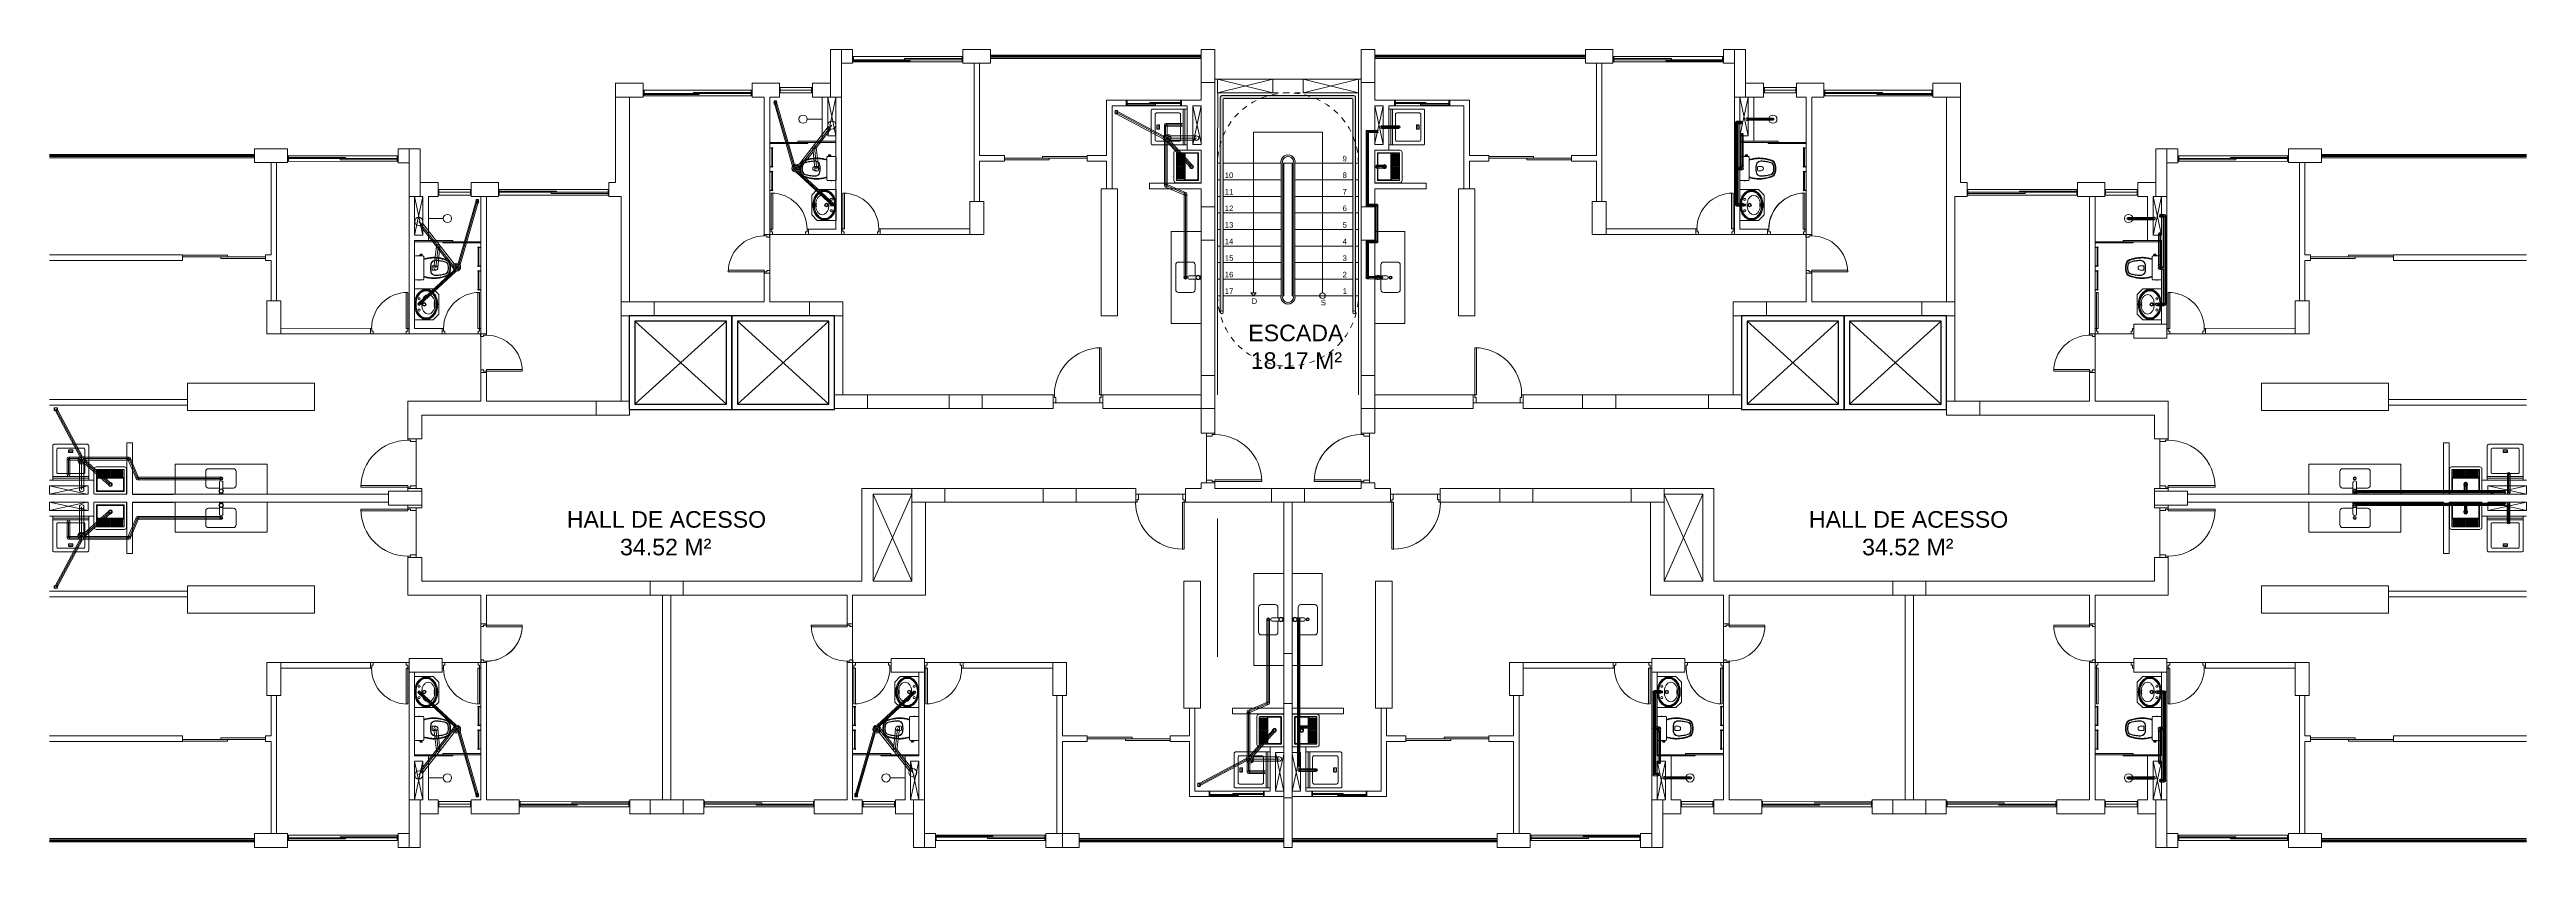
# Model space of a CAD drawing. Header units: millimetres. Extents: x 2878 to 6301, y 540 to 1980.
# Drawn here: x 2908.14 to 2952.99, y 801.2 to 815.65 of the extents above; entities that cross this region are included whole.
import ezdxf

# ---------------------------------------------------------------- set-up
doc = ezdxf.new("R2010")
doc.units = ezdxf.units.MM
doc.header["$LTSCALE"] = 4
doc.linetypes.add('ACAD_ISO04W100', pattern=[30, 24, -3, 0, -3])
doc.linetypes.add('HIDDEN', pattern=[0.375, 0.25, -0.125])
for name, color, linetype, lineweight in [('ALVENARIA', 4, 'Continuous', 20), ('ALVENARIA EM VISTA', 1, 'Continuous', 5), ('COTAS', 35, 'Continuous', 5), ('fino', 2, 'Continuous', 9), ('grosso', 1, 'Continuous', 25), ('JANELA', 2, 'Continuous', 20), ('PILAR', 1, 'Continuous', 5), ('PORTA', 2, 'Continuous', 20), ('SOLEIRA', 1, 'Continuous', 5)]:
    doc.layers.add(name, color=color, linetype=linetype, lineweight=lineweight)
doc.styles.get("Standard").update_dxf_attribs({"font": 'arial.ttf'})

# ---------------------------------------------------------------- blocks, each defined once
blk = doc.blocks.new('Pia22')
at = {"layer": 'COTAS'}
for points in [[(0, -0.409, 0.077226), (0.105, -0.393, 0.087001), (0.188, -0.349, 0.105687), (0.247, -0.28, 0.12418), (0.266, -0.204, 0.12418), (0.247, -0.129, 0.105687), (0.188, -0.06, 0.087001), (0.105, -0.016, 0.077226), (0, 0, 0.077226), (-0.105, -0.016, 0.087001), (-0.188, -0.06, 0.105687), (-0.247, -0.129, 0.12418), (-0.266, -0.204, 0.12418), (-0.247, -0.28, 0.105687), (-0.188, -0.349, 0.087001), (-0.105, -0.393, 0.077226)], [(0, -0.406, 0.077226), (0.104, -0.39, 0.087001), (0.186, -0.347, 0.105687), (0.245, -0.279, 0.12418), (0.263, -0.204, 0.12418), (0.245, -0.13, 0.105687), (0.186, -0.062, 0.087001), (0.104, -0.019, 0.077226), (0, -0.003, 0.077226), (-0.104, -0.019, 0.087001), (-0.186, -0.062, 0.105687), (-0.245, -0.13, 0.12418), (-0.263, -0.204, 0.12418), (-0.245, -0.279, 0.105687), (-0.186, -0.347, 0.087001), (-0.104, -0.39, 0.077226)], [(0, -0.391, 0.077226), (0.099, -0.376, 0.087001), (0.177, -0.335, 0.105687), (0.231, -0.271, 0.12418), (0.248, -0.204, 0.12418), (0.231, -0.138, 0.105687), (0.177, -0.074, 0.087001), (0.099, -0.033, 0.077226), (0, -0.018, 0.077226), (-0.099, -0.033, 0.087001), (-0.177, -0.074, 0.105687), (-0.231, -0.138, 0.12418), (-0.248, -0.204, 0.12418), (-0.231, -0.271, 0.105687), (-0.177, -0.335, 0.087001), (-0.099, -0.376, 0.077226)], [(0, -0.383, 0.077226), (0.097, -0.368, 0.087001), (0.172, -0.329, 0.105687), (0.224, -0.268, 0.12418), (0.24, -0.204, 0.12418), (0.224, -0.141, 0.105687), (0.172, -0.08, 0.087001), (0.097, -0.041, 0.077226), (0, -0.026, 0.077226), (-0.097, -0.041, 0.087001), (-0.172, -0.08, 0.105687), (-0.224, -0.141, 0.12418), (-0.24, -0.204, 0.12418), (-0.224, -0.268, 0.105687), (-0.172, -0.329, 0.087001), (-0.097, -0.368, 0.077226)], [(0, -0.361, 0.068578), (0.069, -0.351, 0.0807), (0.122, -0.326, 0.107046), (0.161, -0.286, 0.137927), (0.173, -0.244, 0.137927), (0.161, -0.201, 0.107046), (0.122, -0.161, 0.0807), (0.069, -0.136, 0.068578), (0, -0.127, 0.068578), (-0.069, -0.136, 0.0807), (-0.122, -0.161, 0.107046), (-0.161, -0.201, 0.137927), (-0.172, -0.244, 0.137927), (-0.161, -0.286, 0.107046), (-0.122, -0.326, 0.0807), (-0.069, -0.351, 0.068578)], [(-0.025, -0.356, 0.051763), (-0.022, -0.355, 0.065619), (-0.02, -0.354, 0.104501), (-0.018, -0.353, 0.173031), (-0.017, -0.352, 0.173031), (-0.018, -0.35, 0.104501), (-0.02, -0.349, 0.065619), (-0.022, -0.348, 0.051763), (-0.025, -0.348, 0.051763), (-0.028, -0.348, 0.065619), (-0.03, -0.349, 0.104501), (-0.032, -0.35, 0.173031), (-0.032, -0.352, 0.173031), (-0.032, -0.353, 0.104501), (-0.03, -0.354, 0.065619), (-0.028, -0.355, 0.051763)], [(0, -0.357, 0.051763), (0.003, -0.356, 0.065619), (0.005, -0.356, 0.104501), (0.007, -0.354, 0.173031), (0.008, -0.353, 0.173031), (0.007, -0.352, 0.104501), (0.005, -0.35, 0.065619), (0.003, -0.35, 0.051763), (0, -0.349, 0.051763), (-0.003, -0.35, 0.065619), (-0.005, -0.35, 0.104501), (-0.007, -0.352, 0.173031), (-0.007, -0.353, 0.173031), (-0.007, -0.354, 0.104501), (-0.005, -0.356, 0.065619), (-0.003, -0.356, 0.051763)], [(0.025, -0.356, -0.051763), (0.022, -0.355, -0.065619), (0.02, -0.354, -0.104501), (0.018, -0.353, -0.173031), (0.018, -0.352, -0.173031), (0.018, -0.35, -0.104501), (0.02, -0.349, -0.065619), (0.022, -0.348, -0.051763), (0.025, -0.348, -0.051763), (0.028, -0.348, -0.065619), (0.03, -0.349, -0.104501), (0.032, -0.35, -0.173031), (0.033, -0.352, -0.173031), (0.032, -0.353, -0.104501), (0.03, -0.354, -0.065619), (0.028, -0.355, -0.051763)]]:
    blk.add_lwpolyline(points, format="xyb", close=True, dxfattribs=at)
for centre, radius in [((-0.1, -0.083), 0.0177), ((0, -0.171), 0.032), ((0, -0.171), 0.0225), ((0, -0.083), 0.0177), ((0.1, -0.083), 0.0177)]:
    blk.add_circle(centre, radius, dxfattribs=at)
blk = doc.blocks.new('01Chuv_p')
at = {"const_width": 0.015}
blk.add_lwpolyline([(-0.27, 0), (0, 0)], dxfattribs=at)
blk.add_circle((-0.345, 0), 0.075)
blk = doc.blocks.new('P70D')
for points in [[(-0.025, 0.15), (-0.025, 0.8), (-0.055, 0.8), (-0.055, 0.15)], [(-0.7, 0.15), (-0.675, 0.15), (-0.675, 0.1), (-0.65, 0.1), (-0.65, 0.05), (-0.7, 0.05)], [(0, 0.15), (-0.025, 0.15), (-0.025, 0.1), (-0.05, 0.1), (-0.05, 0.05), (0, 0.05)]]:
    blk.add_lwpolyline(points, close=True)
blk = doc.blocks.new('P90D')
for points in [[(-0.025, 0.15), (-0.025, 1), (-0.055, 1), (-0.055, 0.15)], [(-0.9, 0.15), (-0.875, 0.15), (-0.875, 0.1), (-0.85, 0.1), (-0.85, 0), (-0.9, 0)], [(0, 0.15), (-0.025, 0.15), (-0.025, 0.1), (-0.05, 0.1), (-0.05, 0), (0, 0)]]:
    blk.add_lwpolyline(points, close=True)
blk = doc.blocks.new('VASO_P11')
for points in [[(0, -0.17), (0.205, -0.17, 0.059373), (0.21, -0.169, 0.333509), (0.222, -0.154), (0.222, -0.136), (0.222, -0.105), (0.222, -0.094), (0.225, -0.094, 0.252251), (0.225, -0.094, 0.160103), (0.228, -0.085, 0.160103), (0.225, -0.076, 0.252251), (0.225, -0.076), (0.222, -0.076), (0.222, -0.017, 0.327853), (0.207, 0, 0.087637), (0.204, 0), (0, 0), (-0.204, 0, 0.087637), (-0.207, 0, 0.327853), (-0.222, -0.017), (-0.222, -0.076), (-0.225, -0.076, 0.252251), (-0.225, -0.076, 0.160103), (-0.228, -0.085, 0.160103), (-0.225, -0.094, 0.252251), (-0.225, -0.094), (-0.222, -0.094), (-0.222, -0.105), (-0.236, -0.105), (-0.236, -0.102), (-0.252, -0.102), (-0.252, -0.12), (-0.252, -0.138), (-0.236, -0.138), (-0.236, -0.136), (-0.222, -0.136), (-0.222, -0.154, 0.333509), (-0.21, -0.169, 0.059373), (-0.205, -0.17)], [(0, -0.291, 0.041331), (-0.061, -0.296, 0.129345), (-0.104, -0.313, 0.234638), (-0.14, -0.385, 0.044666), (-0.132, -0.486, 0.031515), (-0.114, -0.566, 0.151063), (-0.095, -0.599, 0.148094), (-0.059, -0.619, 0.031073), (-0.045, -0.621, 0.035055), (0, -0.626, 0.035055), (0.045, -0.621, 0.031073), (0.059, -0.619, 0.148094), (0.095, -0.599, 0.151063), (0.114, -0.566, 0.031515), (0.132, -0.486, 0.044666), (0.14, -0.385, 0.234638), (0.104, -0.313, 0.129345), (0.061, -0.296, 0.041331)], [(0, -0.297, -0.041434), (0.06, -0.302, -0.129651), (0.1, -0.317, -0.234583), (0.135, -0.385, -0.044678), (0.126, -0.485, -0.031614), (0.108, -0.565, -0.152477), (0.091, -0.595, -0.148725), (0.057, -0.613, -0.031624), (0.044, -0.615, -0.035113), (0, -0.62, -0.035113), (-0.044, -0.615, -0.031624), (-0.057, -0.613, -0.148725), (-0.091, -0.595, -0.152477), (-0.108, -0.565, -0.031614), (-0.126, -0.485, -0.044678), (-0.135, -0.385, -0.234583), (-0.1, -0.317, -0.129651), (-0.06, -0.302, -0.041434)], [(-0.04, -0.391, 0.164444), (-0.032, -0.415, 0.245936), (0, -0.43, 0.245936), (0.032, -0.415, 0.164444), (0.04, -0.391), (0.04, -0.326, 0.108885), (-0.04, -0.326)]]:
    blk.add_lwpolyline(points, format="xyb", close=True)
for points in [[(-0.236, -0.105), (-0.236, -0.12), (-0.236, -0.136)], [(-0.224, -0.093), (-0.224, -0.085), (-0.224, -0.077)], [(-0.222, -0.076), (-0.222, -0.094)], [(-0.222, -0.105), (-0.222, -0.136)], [(0.222, -0.076), (0.222, -0.094)], [(0.224, -0.093), (0.224, -0.085), (0.224, -0.077)]]:
    blk.add_lwpolyline(points)
for points in [[(-0.167, -0.17, -0.003882), (-0.176, -0.205, 0.024258), (-0.19, -0.285, 0.02486), (-0.195, -0.335, 0.033324), (-0.194, -0.385, 0.02486), (-0.191, -0.425, 0.012268), (-0.184, -0.475, 0.015806), (-0.173, -0.525, 0.026699), (-0.157, -0.575, 0.021919), (-0.149, -0.595, 0.174675), (-0.1, -0.644, 0.045452), (-0.07, -0.653, 0.022856), (-0.057, -0.656, 0.041289), (-0.03, -0.66, 0.052091), (-0.023, -0.661, 0.04333), (0, -0.661, 0.04333), (0.023, -0.661, 0.052091), (0.03, -0.66, 0.041289), (0.057, -0.656, 0.022856), (0.07, -0.653, 0.045452), (0.1, -0.644, 0.174675), (0.149, -0.595, 0.021919), (0.157, -0.575, 0.026699), (0.173, -0.525, 0.015806), (0.184, -0.475, 0.012268), (0.191, -0.425, 0.02486), (0.194, -0.385, 0.033324), (0.195, -0.335, 0.02486), (0.19, -0.285, 0.024258), (0.176, -0.205, -0.003882), (0.167, -0.17)], [(0.155, -0.173, 0.003849), (0.165, -0.208, -0.027799), (0.18, -0.298, -0.018883), (0.183, -0.336, -0.033646), (0.182, -0.384, -0.016781), (0.18, -0.411, -0.015438), (0.172, -0.473, -0.023716), (0.154, -0.546, -0.013571), (0.146, -0.571, -0.02186), (0.139, -0.59, -0.173345), (0.095, -0.633, -0.045814), (0.067, -0.641, -0.024058), (0.055, -0.644, -0.042614), (0.029, -0.648, -0.066108), (0.023, -0.649, -0.047154), (0, -0.649, -0.047154), (-0.023, -0.649, -0.066108), (-0.029, -0.648, -0.042614), (-0.055, -0.644, -0.024058), (-0.067, -0.641, -0.045814), (-0.095, -0.633, -0.173345), (-0.139, -0.59, -0.02186), (-0.146, -0.571, -0.013571), (-0.154, -0.546, -0.023716), (-0.172, -0.473, -0.015438), (-0.18, -0.411, -0.016781), (-0.182, -0.384, -0.033646), (-0.183, -0.336, -0.018883), (-0.18, -0.298, -0.027799), (-0.165, -0.208, 0.003849), (-0.155, -0.173)]]:
    blk.add_lwpolyline(points, format="xyb")
blk = doc.blocks.new('BATH_towel_013')
for points in [[(0, 0.42), (0, 0.38), (0, 0.38), (0, 0.42)], [(0.01, 0.41), (0.01, 0.4), (0.07, 0.4), (0.07, 0.41)], [(0, -0.38), (0, -0.34), (0, -0.34), (0, -0.38)], [(0.01, -0.37), (0.01, -0.36), (0.07, -0.36), (0.07, -0.37)]]:
    blk.add_lwpolyline(points, close=True)
for points in [[(0.08, -0.34), (0.08, 0.38)], [(0.11, 0.38), (0.11, -0.34)]]:
    blk.add_lwpolyline(points)
for centre in [(0.1, 0.4), (0.1, -0.36)]:
    blk.add_circle(centre, 0.026)
for centre in [(0, 0.4), (0, -0.36)]:
    blk.add_arc(centre, 0.013, 281.9596, 78.0404)
blk = doc.blocks.new('PILAR')
at = {"layer": 'PILAR', "ltscale": 0.01}
blk.add_lwpolyline([(-0.15, 0), (0.1, 0), (0.1, -0.6), (-0.15, -0.6)], close=True, dxfattribs=at)
blk = doc.blocks.new('máquina_lavar_roupa')
at = {"layer": 'fino'}
for p, q in [((-0.07, 0.65), (-0.07, 0)), ((-0.04, 0.65), (-0.04, 0)), ((-0.55, 0.295), (-0.55, 0.355)), ((-0.54, 0.365), (-0.51, 0.365)), ((-0.54, 0.285), (-0.51, 0.285)), ((-0.5, 0.295), (-0.5, 0.355))]:
    blk.add_line(p, q, dxfattribs=at)
for points in [[(-0.625, 0.65), (0, 0.65), (0, 0), (-0.625, 0, -0.414214), (-0.65, 0.025), (-0.65, 0.625, -0.414214)], [(-0.555, 0.07, -0.414214), (-0.58, 0.095), (-0.58, 0.555, -0.414214), (-0.555, 0.58), (-0.145, 0.58, -0.414214), (-0.12, 0.555), (-0.12, 0.095, -0.414214), (-0.145, 0.07)]]:
    blk.add_lwpolyline(points, format="xyb", close=True, dxfattribs=at)
blk.add_lwpolyline([(-0.525, 0.285), (-0.525, 0.365)], dxfattribs=at)
for centre, start, end in [((-0.54, 0.355), 90, 180), ((-0.54, 0.295), 180, 270), ((-0.51, 0.355), 360, 90), ((-0.51, 0.295), 270, 360)]:
    blk.add_arc(centre, 0.01, start, end, dxfattribs=at)
blk = doc.blocks.new('tanque')
at = {"layer": 'fino'}
for points in [[(-0.29, 0, 0.414214), (-0.295, -0.005), (-0.295, -0.45, 0.414214), (-0.255, -0.49), (0.255, -0.49, 0.414214), (0.295, -0.45), (0.295, -0.005, 0.414214), (0.29, 0)], [(-0.25, -0.289, 0.414214), (-0.24, -0.299), (0.24, -0.299, 0.414214), (0.25, -0.289), (0.25, -0.05, 0.414214), (0.245, -0.045), (-0.245, -0.045, 0.414214), (-0.25, -0.05)], [(-0.23, -0.055, 0.414214), (-0.24, -0.065), (-0.24, -0.279, 0.414214), (-0.23, -0.289), (0.23, -0.289, 0.414214), (0.24, -0.279), (0.24, -0.065, 0.414214), (0.23, -0.055)], [(-0.224, -0.325, -1), (-0.224, -0.312), (-0.013, -0.312, -1), (-0.013, -0.325)], [(-0.224, -0.351, -1), (-0.224, -0.338), (-0.013, -0.338, -1), (-0.013, -0.351)], [(-0.224, -0.377, -1), (-0.224, -0.364), (-0.013, -0.364, -1), (-0.013, -0.377)], [(-0.224, -0.403, -1), (-0.224, -0.39), (-0.013, -0.39, -1), (-0.013, -0.403)], [(-0.224, -0.429, -1), (-0.224, -0.416), (-0.013, -0.416, -1), (-0.013, -0.429)], [(0.224, -0.325, 1), (0.224, -0.312), (0.013, -0.312, 1), (0.013, -0.325)], [(0.224, -0.351, 1), (0.224, -0.338), (0.013, -0.338, 1), (0.013, -0.351)], [(0.224, -0.377, 1), (0.224, -0.364), (0.013, -0.364, 1), (0.013, -0.377)], [(0.224, -0.403, 1), (0.224, -0.39), (0.013, -0.39, 1), (0.013, -0.403)], [(0.224, -0.429, 1), (0.224, -0.416), (0.013, -0.416, 1), (0.013, -0.429)]]:
    blk.add_lwpolyline(points, format="xyb", close=True, dxfattribs=at)
blk.add_lwpolyline([(-0.25, -0.289), (-0.25, -0.44, 0.414214), (-0.245, -0.445), (0.245, -0.445, 0.414214), (0.25, -0.44), (0.25, -0.289)], format="xyb", dxfattribs=at)
for radius in [0.035, 0.025]:
    blk.add_circle((0, -0.172), radius, dxfattribs=at)

msp = doc.modelspace()

# ---------------------------------------------------------------- hatches: boundary and pattern name
at = {"layer": 'COTAS', "ltscale": 90}
h = msp.add_hatch(color=256, dxfattribs=at)
h.dxf.hatch_style = 1
h.paths.add_polyline_path([(2929.389, 814.737, -0.414214), (2929.419, 814.767), (2931.709, 814.767, -0.414214), (2931.739, 814.737), (2931.739, 811.192), (2931.739, 810.898, -0.893027), (2931.789, 810.892), (2931.789, 811.192), (2931.789, 814.787, 0.414214), (2931.759, 814.817), (2929.369, 814.817, 0.414214), (2929.339, 814.787), (2929.339, 810.898, -0.893027), (2929.389, 810.892)])
h = msp.add_hatch(color=256, dxfattribs=at)
h.dxf.hatch_style = 1
h.paths.add_polyline_path([(2930.438, 813.592), (2930.438, 811.192, 1.200781), (2930.691, 811.192), (2930.691, 813.592, 1.200781)])
h.paths.add_polyline_path([(2930.66, 813.592), (2930.66, 811.192, -1.272007), (2930.469, 811.192), (2930.469, 813.592, -1.272007)], flags=16)

# ---------------------------------------------------------------- linework, layer by layer
for p, q in [((2921.079, 812.275), (2921.079, 812.3)), ((2921.179, 812.25), (2921.179, 812.3)), ((2939.949, 812.25), (2939.949, 812.3)), ((2940.049, 812.275), (2940.049, 812.3)), ((2915.949, 810.451), (2915.949, 810.501)), ((2916.049, 810.476), (2916.049, 810.501)), ((2945.08, 810.476), (2945.08, 810.501)), ((2945.18, 810.451), (2945.18, 810.501)), ((2909.638, 807.601), (2910.383, 807.601)), ((2909.638, 807.451), (2910.383, 807.451)), ((2915.949, 804.6), (2915.949, 804.55)), ((2916.049, 804.575), (2916.049, 804.55)), ((2922.58, 804.575), (2922.58, 804.55)), ((2922.68, 804.6), (2922.68, 804.55)), ((2938.45, 804.6), (2938.45, 804.55)), ((2938.55, 804.575), (2938.55, 804.55)), ((2945.08, 804.575), (2945.08, 804.55)), ((2945.18, 804.6), (2945.18, 804.55))]:
    msp.add_line(p, q)
at = {"color": 7, "ltscale": 200}
for points in [[(2918.637, 810.83), (2918.637, 809.13), (2920.494, 809.13), (2920.494, 810.83)], [(2918.737, 810.73), (2918.737, 809.23), (2920.394, 809.23), (2920.394, 810.73)], [(2920.494, 810.83), (2920.494, 809.13), (2922.35, 809.13), (2922.35, 810.83)], [(2920.594, 810.73), (2920.594, 809.23), (2922.25, 809.23), (2922.25, 810.73)], [(2938.778, 810.83), (2938.778, 809.13), (2940.634, 809.13), (2940.634, 810.83)], [(2938.878, 810.73), (2938.878, 809.23), (2940.534, 809.23), (2940.534, 810.73)], [(2940.634, 810.83), (2940.634, 809.13), (2942.49, 809.13), (2942.49, 810.83)], [(2940.734, 810.73), (2940.734, 809.23), (2942.39, 809.23), (2942.39, 810.73)]]:
    msp.add_lwpolyline(points, close=True, dxfattribs=at)
at = {"layer": 'ALVENARIA'}
for p, q in [((2922.279, 815.651), (2922.279, 815.04)), ((2922.679, 815.651), (2922.279, 815.651)), ((2924.979, 815.651), (2924.679, 815.651)), ((2924.979, 815.651), (2924.979, 815.651)), ((2928.989, 815.651), (2928.989, 814.731)), ((2932.139, 815.651), (2932.139, 814.731)), ((2936.149, 815.651), (2936.149, 815.651)), ((2936.149, 815.651), (2936.449, 815.651)), ((2938.449, 815.651), (2938.849, 815.651)), ((2938.849, 815.651), (2938.849, 814.94)), ((2918.389, 813.241), (2918.389, 815.04)), ((2918.389, 815.04), (2918.859, 815.04)), ((2920.859, 815.04), (2921.354, 815.04)), ((2921.954, 815.04), (2922.279, 815.04)), ((2922.479, 815.401), (2922.479, 812.4)), ((2922.679, 815.401), (2922.479, 815.401)), ((2924.879, 815.401), (2924.679, 815.401)), ((2924.879, 812.901), (2924.879, 815.401)), ((2924.979, 813.731), (2924.979, 815.401)), ((2929.289, 815.117), (2929.239, 815.117)), ((2931.838, 815.117), (2931.889, 815.117)), ((2936.149, 813.731), (2936.149, 815.401)), ((2936.249, 812.901), (2936.249, 815.401)), ((2936.249, 815.401), (2936.449, 815.401)), ((2938.449, 815.401), (2938.649, 815.401)), ((2938.649, 815.401), (2938.649, 812.4)), ((2939.174, 815.04), (2938.849, 815.04)), ((2940.269, 815.04), (2939.774, 815.04)), ((2942.739, 815.04), (2942.269, 815.04)), ((2918.639, 811.08), (2918.639, 814.79)), ((2920.859, 814.79), (2921.079, 814.79)), ((2921.079, 812.3), (2921.079, 814.79)), ((2921.179, 814.79), (2921.354, 814.79)), ((2921.179, 812.4), (2921.179, 814.79)), ((2921.954, 814.79), (2922.379, 814.79)), ((2922.379, 814.79), (2922.379, 812.4)), ((2927.279, 814.731), (2927.279, 813.731)), ((2927.634, 814.731), (2927.279, 814.731)), ((2927.634, 814.631), (2927.379, 814.631)), ((2927.379, 814.631), (2927.379, 813.131)), ((2927.634, 814.731), (2927.634, 814.631)), ((2928.989, 814.731), (2928.634, 814.731)), ((2928.634, 814.731), (2928.634, 814.631)), ((2928.739, 814.631), (2928.634, 814.631)), ((2932.139, 814.731), (2933.064, 814.731)), ((2932.389, 814.631), (2932.812, 814.631)), ((2932.494, 814.731), (2932.494, 814.631)), ((2933.477, 814.731), (2933.849, 814.731)), ((2933.477, 814.631), (2933.749, 814.631)), ((2933.494, 814.731), (2933.494, 814.631)), ((2933.749, 814.631), (2933.749, 813.131)), ((2933.849, 814.731), (2933.849, 813.731)), ((2938.749, 812.4), (2938.749, 814.79)), ((2939.174, 814.79), (2938.849, 814.79)), ((2939.949, 814.79), (2939.774, 814.79)), ((2939.949, 812.4), (2939.949, 814.79)), ((2940.269, 814.79), (2940.049, 814.79)), ((2940.049, 812.3), (2940.049, 814.79)), ((2942.489, 811.08), (2942.489, 814.79)), ((2911.849, 813.852), (2912.449, 813.852)), ((2912.149, 813.852), (2912.149, 813.852)), ((2914.449, 813.851), (2914.849, 813.851)), ((2914.849, 813.851), (2914.849, 813.141)), ((2924.979, 813.731), (2925.429, 813.731)), ((2924.979, 812.901), (2924.979, 813.631)), ((2924.979, 813.631), (2925.429, 813.631)), ((2926.929, 813.631), (2927.279, 813.631)), ((2927.279, 813.631), (2927.279, 813.131)), ((2934.199, 813.631), (2933.849, 813.631)), ((2933.849, 813.631), (2933.849, 813.131)), ((2936.149, 813.731), (2935.699, 813.731)), ((2936.149, 813.631), (2935.699, 813.631)), ((2936.149, 812.901), (2936.149, 813.631)), ((2938.749, 813.99), (2938.749, 812.4)), ((2946.28, 813.851), (2946.28, 813.241)), ((2946.68, 813.851), (2946.28, 813.851)), ((2948.98, 813.852), (2948.68, 813.852)), ((2912.149, 811.932), (2912.149, 813.602)), ((2912.249, 811.102), (2912.249, 813.602)), ((2912.249, 813.602), (2912.449, 813.602)), ((2914.449, 813.601), (2914.649, 813.601)), ((2914.649, 813.601), (2914.649, 810.601)), ((2915.174, 813.241), (2914.848, 813.241)), ((2916.269, 813.241), (2915.774, 813.241)), ((2918.389, 813.241), (2918.269, 813.241)), ((2942.74, 813.241), (2942.86, 813.241)), ((2944.86, 813.241), (2945.355, 813.241)), ((2945.955, 813.241), (2946.28, 813.241)), ((2946.48, 813.601), (2946.48, 810.601)), ((2946.68, 813.601), (2946.48, 813.601)), ((2948.88, 813.602), (2948.68, 813.602)), ((2948.88, 811.102), (2948.88, 813.602)), ((2948.98, 811.932), (2948.98, 813.602)), ((2915.174, 812.991), (2914.999, 812.991)), ((2915.949, 812.991), (2915.774, 812.991)), ((2915.949, 810.601), (2915.949, 812.991)), ((2916.269, 812.991), (2916.049, 812.991)), ((2916.049, 810.501), (2916.049, 812.991)), ((2918.488, 809.281), (2918.489, 812.991)), ((2918.639, 811.08), (2918.639, 813.141)), ((2942.49, 811.08), (2942.49, 813.141)), ((2942.64, 809.281), (2942.64, 812.991)), ((2944.86, 812.991), (2945.08, 812.991)), ((2945.08, 810.501), (2945.08, 812.991)), ((2945.18, 812.991), (2945.355, 812.991)), ((2945.18, 810.601), (2945.18, 812.991)), ((2945.955, 812.991), (2946.13, 812.991)), ((2922.38, 812.4), (2921.88, 812.4)), ((2923.154, 812.401), (2924.804, 812.401)), ((2923.179, 812.301), (2924.979, 812.301)), ((2937.949, 812.301), (2936.149, 812.301)), ((2937.974, 812.401), (2936.324, 812.401)), ((2938.649, 812.301), (2939.249, 812.301)), ((2938.749, 812.4), (2939.249, 812.4)), ((2910.549, 811.932), (2908.139, 811.932)), ((2910.549, 811.832), (2908.139, 811.832)), ((2912.149, 811.932), (2912.049, 811.932)), ((2912.149, 811.832), (2912.049, 811.832)), ((2912.149, 811.102), (2912.149, 811.832)), ((2914.749, 812.191), (2914.749, 810.601)), ((2946.38, 812.191), (2946.38, 810.676)), ((2948.98, 811.932), (2949.08, 811.932)), ((2948.98, 811.102), (2948.98, 811.832)), ((2948.98, 811.832), (2949.08, 811.832)), ((2950.58, 811.932), (2952.99, 811.932)), ((2950.58, 811.832), (2952.99, 811.832)), ((2918.49, 810.93), (2918.489, 810.93)), ((2922.501, 809.4), (2922.501, 811.081)), ((2938.627, 809.4), (2938.628, 811.081)), ((2913.949, 810.501), (2912.149, 810.502)), ((2913.974, 810.601), (2912.324, 810.602)), ((2914.749, 810.601), (2915.249, 810.601)), ((2918.638, 809.031), (2918.639, 810.83)), ((2922.351, 810.83), (2918.639, 810.83)), ((2922.351, 809.15), (2922.35, 810.83)), ((2938.777, 809.15), (2938.778, 810.83)), ((2938.778, 810.83), (2942.49, 810.83)), ((2942.49, 809.031), (2942.49, 810.83)), ((2945.88, 810.601), (2945.88, 810.601)), ((2947.155, 810.601), (2948.805, 810.602)), ((2947.18, 810.501), (2948.98, 810.502)), ((2908.138, 809.311), (2910.638, 809.311)), ((2908.138, 809.211), (2910.638, 809.211)), ((2914.627, 808.576), (2914.627, 809.281)), ((2916.048, 809.281), (2918.488, 809.281)), ((2926.309, 809.15), (2922.351, 809.15)), ((2926.309, 809.4), (2922.501, 809.4)), ((2928.99, 809.4), (2927.209, 809.4)), ((2928.99, 809.15), (2927.209, 809.15)), ((2932.139, 809.4), (2933.92, 809.4)), ((2932.139, 809.15), (2933.92, 809.15)), ((2934.82, 809.4), (2938.627, 809.4)), ((2934.82, 809.15), (2938.777, 809.15)), ((2945.08, 809.281), (2942.64, 809.281)), ((2946.502, 808.576), (2946.502, 809.281)), ((2952.99, 809.311), (2950.49, 809.311)), ((2952.99, 809.211), (2950.49, 809.211)), ((2914.877, 809.031), (2918.638, 809.031)), ((2946.252, 809.031), (2942.49, 809.031)), ((2908.947, 807.601), (2909.538, 807.601)), ((2908.947, 807.451), (2909.538, 807.451)), ((2909.638, 807.601), (2914.277, 807.601)), ((2909.638, 807.451), (2914.277, 807.451)), ((2912.383, 807.601), (2914.277, 807.601)), ((2912.383, 807.451), (2914.277, 807.451)), ((2914.627, 807.651), (2914.627, 807.756)), ((2914.627, 807.401), (2914.627, 807.296)), ((2914.877, 807.351), (2914.877, 807.701)), ((2923.75, 807.701), (2922.85, 807.701)), ((2922.85, 807.701), (2922.85, 806.02)), ((2927.809, 807.701), (2923.752, 807.701)), ((2923.752, 807.701), (2923.752, 806.021)), ((2923.752, 806.021), (2923.752, 807.451)), ((2927.809, 807.451), (2924.002, 807.451)), ((2924.002, 807.451), (2924.002, 805.77)), ((2928.99, 807.701), (2928.709, 807.701)), ((2930.49, 807.451), (2928.709, 807.451)), ((2930.64, 807.701), (2929.239, 807.701)), ((2930.489, 807.701), (2931.889, 807.701)), ((2930.49, 801.2), (2930.49, 807.451)), ((2930.639, 807.451), (2932.42, 807.451)), ((2930.64, 801.2), (2930.64, 807.451)), ((2932.139, 807.701), (2932.42, 807.701)), ((2933.32, 807.701), (2937.378, 807.701)), ((2933.32, 807.451), (2937.128, 807.451)), ((2937.128, 807.451), (2937.128, 805.77)), ((2937.378, 807.701), (2937.378, 806.02)), ((2937.378, 807.701), (2938.278, 807.701)), ((2938.278, 807.701), (2938.278, 806.02)), ((2946.252, 807.701), (2946.252, 807.351)), ((2946.502, 807.651), (2946.502, 807.756)), ((2946.502, 807.401), (2946.502, 807.296)), ((2952.99, 807.601), (2946.852, 807.601)), ((2951.49, 807.601), (2946.852, 807.601)), ((2951.49, 807.451), (2946.852, 807.451)), ((2948.746, 807.451), (2946.852, 807.451)), ((2952.182, 807.601), (2951.59, 807.601)), ((2952.182, 807.451), (2951.59, 807.451)), ((2914.627, 806.476), (2914.627, 805.77)), ((2946.502, 806.476), (2946.502, 805.77)), ((2914.877, 806.02), (2922.85, 806.02)), ((2938.278, 806.02), (2946.252, 806.021)), ((2908.138, 805.841), (2910.638, 805.841)), ((2908.138, 805.741), (2910.638, 805.741)), ((2919.24, 805.771), (2919.24, 802.061)), ((2919.24, 805.671), (2919.24, 802.061)), ((2919.39, 805.77), (2919.39, 802.061)), ((2941.74, 805.771), (2941.74, 802.061)), ((2941.889, 805.771), (2941.89, 802.061)), ((2941.89, 805.771), (2941.89, 802.061)), ((2952.99, 805.841), (2950.49, 805.841)), ((2952.99, 805.741), (2950.49, 805.741)), ((2913.949, 804.55), (2912.149, 804.55)), ((2912.149, 804.55), (2912.149, 804.55)), ((2913.974, 804.45), (2912.324, 804.45)), ((2914.649, 801.45), (2914.649, 804.45)), ((2914.749, 802.86), (2914.749, 804.375)), ((2915.249, 804.45), (2915.249, 804.45)), ((2915.949, 804.45), (2915.949, 802.06)), ((2916.049, 804.55), (2916.049, 802.06)), ((2922.58, 804.55), (2922.58, 802.06)), ((2922.68, 804.45), (2922.68, 802.06)), ((2923.88, 802.86), (2923.88, 804.375)), ((2923.98, 801.45), (2923.98, 804.45)), ((2924.655, 804.45), (2926.305, 804.45)), ((2924.68, 804.55), (2926.48, 804.55)), ((2936.45, 804.55), (2934.65, 804.55)), ((2936.475, 804.45), (2934.825, 804.45)), ((2937.15, 801.45), (2937.15, 804.45)), ((2937.25, 802.86), (2937.25, 804.375)), ((2938.45, 804.45), (2938.45, 802.06)), ((2938.55, 804.55), (2938.55, 802.06)), ((2945.08, 804.55), (2945.08, 802.06)), ((2945.18, 804.45), (2945.18, 802.06)), ((2946.38, 802.86), (2946.38, 804.375)), ((2946.48, 801.45), (2946.48, 804.45)), ((2947.155, 804.45), (2948.805, 804.45)), ((2947.18, 804.55), (2948.98, 804.55)), ((2912.149, 803.95), (2912.149, 803.22)), ((2912.249, 803.95), (2912.249, 801.45)), ((2926.38, 803.95), (2926.38, 801.45)), ((2926.48, 803.95), (2926.48, 803.22)), ((2934.65, 803.95), (2934.65, 803.22)), ((2934.75, 803.95), (2934.75, 801.45)), ((2948.88, 803.95), (2948.88, 801.45)), ((2948.98, 803.95), (2948.98, 803.22)), ((2928.78, 803.22), (2928.78, 803.72)), ((2928.88, 802.22), (2928.88, 803.72)), ((2932.25, 802.22), (2932.25, 803.72)), ((2932.35, 803.22), (2932.35, 803.72)), ((2910.549, 803.22), (2908.139, 803.22)), ((2910.549, 803.12), (2908.139, 803.12)), ((2912.149, 803.22), (2912.049, 803.22)), ((2912.149, 803.12), (2912.049, 803.12)), ((2912.149, 803.12), (2912.149, 801.45)), ((2926.48, 803.22), (2926.93, 803.22)), ((2926.48, 803.12), (2926.48, 801.2)), ((2926.48, 803.12), (2926.93, 803.12)), ((2928.43, 803.22), (2928.78, 803.22)), ((2928.78, 802.12), (2928.78, 803.12)), ((2932.7, 803.22), (2932.35, 803.22)), ((2932.35, 802.12), (2932.35, 803.12)), ((2934.65, 803.22), (2934.2, 803.22)), ((2934.65, 803.12), (2934.2, 803.12)), ((2934.65, 803.12), (2934.65, 801.45)), ((2948.98, 803.22), (2949.08, 803.22)), ((2948.98, 803.12), (2948.98, 801.45)), ((2948.98, 803.12), (2949.08, 803.12)), ((2950.58, 803.22), (2952.99, 803.22)), ((2950.58, 803.12), (2952.99, 803.12)), ((2915.174, 802.06), (2914.999, 802.06)), ((2915.949, 802.06), (2915.774, 802.06)), ((2922.68, 802.06), (2922.855, 802.06)), ((2923.455, 802.06), (2923.63, 802.06)), ((2929.151, 802.12), (2928.78, 802.12)), ((2929.135, 802.22), (2928.88, 802.22)), ((2929.135, 802.22), (2929.135, 802.12)), ((2930.49, 802.12), (2930.075, 802.12)), ((2930.24, 802.22), (2930.119, 802.22)), ((2930.135, 802.22), (2930.135, 802.12)), ((2930.49, 801.3), (2930.49, 802.12)), ((2930.64, 802.12), (2931.01, 802.12)), ((2930.64, 801.3), (2930.64, 802.12)), ((2930.89, 802.22), (2931.01, 802.22)), ((2930.993, 802.22), (2930.993, 802.12)), ((2931.977, 802.12), (2932.35, 802.12)), ((2931.993, 802.22), (2931.993, 802.12)), ((2931.993, 802.22), (2932.25, 802.22)), ((2937.675, 802.06), (2937.5, 802.06)), ((2938.45, 802.06), (2938.275, 802.06)), ((2945.18, 802.06), (2945.355, 802.06)), ((2945.955, 802.06), (2946.13, 802.06)), ((2915.174, 801.81), (2914.848, 801.81)), ((2914.848, 801.2), (2914.849, 801.81)), ((2916.644, 801.81), (2915.774, 801.81)), ((2918.644, 801.811), (2919.985, 801.811)), ((2921.985, 801.81), (2922.855, 801.81)), ((2923.455, 801.81), (2923.78, 801.81)), ((2923.78, 801.2), (2923.78, 801.81)), ((2937.675, 801.81), (2937.349, 801.81)), ((2937.35, 801.2), (2937.349, 801.81)), ((2939.145, 801.81), (2938.275, 801.81)), ((2942.485, 801.811), (2941.145, 801.811)), ((2944.485, 801.81), (2945.355, 801.81)), ((2945.955, 801.81), (2946.28, 801.81)), ((2946.28, 801.2), (2946.28, 801.81)), ((2912.149, 801.2), (2912.449, 801.2)), ((2912.249, 801.45), (2912.449, 801.45)), ((2914.449, 801.45), (2914.649, 801.45)), ((2914.449, 801.2), (2914.749, 801.2)), ((2924.18, 801.2), (2923.78, 801.2)), ((2924.18, 801.45), (2923.98, 801.45)), ((2926.38, 801.45), (2926.18, 801.45)), ((2926.48, 801.2), (2926.18, 801.2)), ((2934.65, 801.2), (2934.95, 801.2)), ((2934.75, 801.45), (2934.95, 801.45)), ((2936.95, 801.45), (2937.15, 801.45)), ((2936.95, 801.2), (2937.349, 801.2)), ((2946.68, 801.2), (2946.28, 801.2)), ((2946.68, 801.45), (2946.48, 801.45)), ((2948.88, 801.45), (2948.68, 801.45)), ((2948.98, 801.2), (2948.68, 801.2)), ((2948.98, 801.2), (2948.98, 801.2))]:
    msp.add_line(p, q, dxfattribs=at)
at = {"layer": 'ALVENARIA', "ltscale": 200}
for p, q in [((2922.679, 815.401), (2922.679, 815.651)), ((2924.679, 815.401), (2924.679, 815.651)), ((2936.449, 815.401), (2936.449, 815.651)), ((2938.449, 815.401), (2938.449, 815.651)), ((2918.889, 814.79), (2918.889, 815.04)), ((2920.859, 814.79), (2920.859, 815.04)), ((2921.354, 814.79), (2921.354, 815.04)), ((2921.954, 814.79), (2921.954, 815.04)), ((2939.174, 814.79), (2939.174, 815.04)), ((2939.774, 814.79), (2939.774, 815.04)), ((2940.269, 814.79), (2940.269, 815.04)), ((2942.239, 814.79), (2942.239, 815.04)), ((2918.639, 814.79), (2918.859, 814.79)), ((2922.129, 813.99), (2922.129, 814.79)), ((2928.739, 813.831), (2928.739, 814.631)), ((2932.389, 813.831), (2932.389, 814.631)), ((2938.999, 813.99), (2938.999, 814.79)), ((2942.489, 814.79), (2942.269, 814.79)), ((2912.449, 813.602), (2912.449, 813.852)), ((2914.449, 813.601), (2914.449, 813.851)), ((2925.429, 813.731), (2925.429, 813.631)), ((2926.929, 813.731), (2926.929, 813.631)), ((2926.929, 813.731), (2927.279, 813.731)), ((2928.989, 813.831), (2928.739, 813.831)), ((2928.989, 813.831), (2928.989, 813.231)), ((2932.139, 813.831), (2932.389, 813.831)), ((2932.139, 813.831), (2932.139, 813.231)), ((2934.199, 813.731), (2933.849, 813.731)), ((2934.199, 813.731), (2934.199, 813.631)), ((2935.699, 813.731), (2935.699, 813.631)), ((2938.749, 813.991), (2938.999, 813.99)), ((2946.68, 813.601), (2946.68, 813.851)), ((2948.68, 813.602), (2948.68, 813.852)), ((2915.174, 812.991), (2915.174, 813.241)), ((2915.774, 812.991), (2915.774, 813.241)), ((2916.269, 812.991), (2916.269, 813.241)), ((2918.269, 812.991), (2918.269, 813.241)), ((2928.059, 813.231), (2928.989, 813.231)), ((2928.059, 813.131), (2928.059, 813.231)), ((2933.069, 813.231), (2932.139, 813.231)), ((2933.069, 813.131), (2933.069, 813.231)), ((2942.86, 812.991), (2942.86, 813.241)), ((2944.86, 812.991), (2944.86, 813.241)), ((2945.355, 812.991), (2945.355, 813.241)), ((2945.955, 812.991), (2945.955, 813.241)), ((2914.999, 812.191), (2914.999, 812.991)), ((2918.489, 812.991), (2918.269, 812.991)), ((2928.059, 813.131), (2928.989, 813.131)), ((2928.989, 813.131), (2928.99, 809.4)), ((2932.139, 813.131), (2932.139, 809.4)), ((2933.069, 813.131), (2932.139, 813.131)), ((2942.64, 812.991), (2942.86, 812.991)), ((2946.13, 812.191), (2946.13, 812.991)), ((2914.749, 812.191), (2914.999, 812.191)), ((2946.38, 812.191), (2946.13, 812.191)), ((2909.538, 808.531), (2909.538, 807.601)), ((2909.638, 808.531), (2909.538, 808.531)), ((2909.638, 808.531), (2909.638, 807.601)), ((2951.49, 808.531), (2951.49, 807.601)), ((2951.49, 808.531), (2951.59, 808.531)), ((2951.59, 808.531), (2951.59, 807.601)), ((2909.538, 806.521), (2909.538, 807.451)), ((2909.638, 806.521), (2909.638, 807.451)), ((2930.49, 803.72), (2930.49, 807.451)), ((2930.64, 803.72), (2930.639, 807.451)), ((2951.49, 806.521), (2951.49, 807.451)), ((2951.59, 806.521), (2951.59, 807.451)), ((2909.638, 806.521), (2909.538, 806.521)), ((2951.49, 806.521), (2951.59, 806.521)), ((2929.56, 803.72), (2930.49, 803.72)), ((2929.56, 803.72), (2929.56, 803.62)), ((2929.56, 803.62), (2930.49, 803.62)), ((2930.49, 803.02), (2930.49, 803.62)), ((2931.57, 803.72), (2930.64, 803.72)), ((2930.64, 803.02), (2930.64, 803.62)), ((2931.57, 803.62), (2930.64, 803.62)), ((2931.57, 803.72), (2931.57, 803.62)), ((2914.749, 802.86), (2914.999, 802.86)), ((2914.999, 802.86), (2914.999, 802.06)), ((2923.88, 802.86), (2923.63, 802.86)), ((2923.63, 802.86), (2923.63, 802.06)), ((2926.93, 803.12), (2926.93, 803.22)), ((2928.43, 803.12), (2928.43, 803.22)), ((2928.43, 803.12), (2928.78, 803.12)), ((2930.49, 803.02), (2930.24, 803.02)), ((2930.24, 803.02), (2930.24, 802.22)), ((2930.64, 803.02), (2930.89, 803.02)), ((2930.89, 803.02), (2930.89, 802.22)), ((2932.7, 803.12), (2932.35, 803.12)), ((2932.7, 803.12), (2932.7, 803.22)), ((2934.2, 803.12), (2934.2, 803.22)), ((2937.25, 802.86), (2937.5, 802.86)), ((2937.5, 802.86), (2937.5, 802.06)), ((2946.38, 802.86), (2946.13, 802.86)), ((2946.13, 802.86), (2946.13, 802.06)), ((2915.174, 802.06), (2915.174, 801.81)), ((2915.774, 802.06), (2915.774, 801.81)), ((2916.644, 802.06), (2916.644, 801.81)), ((2918.644, 802.061), (2918.644, 801.811)), ((2919.985, 802.061), (2919.985, 801.811)), ((2921.985, 802.06), (2921.985, 801.81)), ((2922.855, 802.06), (2922.855, 801.81)), ((2923.455, 802.06), (2923.455, 801.81)), ((2937.675, 802.06), (2937.675, 801.81)), ((2938.275, 802.06), (2938.275, 801.81)), ((2939.145, 802.06), (2939.145, 801.81)), ((2941.145, 802.061), (2941.145, 801.811)), ((2942.485, 802.061), (2942.485, 801.811)), ((2944.485, 802.06), (2944.485, 801.81)), ((2945.355, 802.06), (2945.355, 801.81)), ((2945.955, 802.06), (2945.955, 801.81)), ((2912.449, 801.45), (2912.449, 801.2)), ((2914.449, 801.45), (2914.449, 801.2)), ((2924.18, 801.45), (2924.18, 801.2)), ((2926.18, 801.45), (2926.18, 801.2)), ((2934.95, 801.45), (2934.95, 801.2)), ((2936.95, 801.45), (2936.95, 801.2)), ((2946.68, 801.45), (2946.68, 801.2)), ((2948.68, 801.45), (2948.68, 801.2))]:
    msp.add_line(p, q, dxfattribs=at)
at = {"layer": 'ALVENARIA', "ltscale": 0.03}
for p, q in [((2928.989, 815.651), (2929.139, 815.651)), ((2932.139, 815.651), (2931.989, 815.651)), ((2922.479, 812.3), (2921.879, 812.3)), ((2940.049, 812.3), (2939.449, 812.3)), ((2910.549, 811.932), (2910.549, 811.832)), ((2912.049, 811.932), (2912.049, 811.832)), ((2949.08, 811.932), (2949.08, 811.832)), ((2950.58, 811.932), (2950.58, 811.832)), ((2921.079, 811.08), (2918.639, 811.08)), ((2922.501, 811.081), (2921.179, 811.08)), ((2938.628, 811.081), (2939.949, 811.08)), ((2940.049, 811.08), (2942.489, 811.08)), ((2914.649, 810.501), (2915.249, 810.501)), ((2945.88, 810.501), (2945.88, 810.501)), ((2914.627, 809.281), (2915.948, 809.281)), ((2946.502, 809.281), (2945.18, 809.281)), ((2908.943, 807.851), (2908.138, 807.851)), ((2908.943, 807.606), (2908.943, 807.851)), ((2952.185, 807.606), (2952.185, 807.851)), ((2952.185, 807.851), (2952.99, 807.851)), ((2908.943, 807.446), (2908.943, 807.201)), ((2952.185, 807.446), (2952.185, 807.201)), ((2908.943, 807.201), (2908.138, 807.201)), ((2952.185, 807.201), (2952.99, 807.201)), ((2914.627, 805.77), (2915.948, 805.77)), ((2916.048, 805.77), (2919.24, 805.77)), ((2919.24, 805.77), (2919.24, 805.77)), ((2922.58, 805.77), (2919.39, 805.77)), ((2924.002, 805.77), (2922.68, 805.77)), ((2937.128, 805.77), (2938.449, 805.77)), ((2938.55, 805.77), (2941.74, 805.771)), ((2941.89, 805.771), (2941.89, 805.771)), ((2945.08, 805.77), (2941.89, 805.77)), ((2946.502, 805.77), (2945.18, 805.77)), ((2915.249, 804.55), (2915.249, 804.55)), ((2910.549, 803.12), (2910.549, 803.22)), ((2912.049, 803.12), (2912.049, 803.22)), ((2949.08, 803.12), (2949.08, 803.22)), ((2950.58, 803.12), (2950.58, 803.22)), ((2930.49, 801.2), (2930.64, 801.2)), ((2930.64, 801.2), (2930.49, 801.2))]:
    msp.add_line(p, q, dxfattribs=at)
at = {"layer": 'ALVENARIA', "ltscale": 0.5}
for p, q in [((2929.239, 815.051), (2929.239, 808.676)), ((2931.889, 815.051), (2931.889, 808.676)), ((2942.739, 815.04), (2942.74, 813.241)), ((2926.309, 809.15), (2926.309, 809.25)), ((2927.209, 809.15), (2927.209, 809.25)), ((2933.92, 809.25), (2933.92, 809.15)), ((2934.82, 809.25), (2934.82, 809.15)), ((2929.089, 808.701), (2928.99, 808.701)), ((2932.039, 808.701), (2932.139, 808.701)), ((2914.877, 808.601), (2914.777, 808.601)), ((2946.252, 808.601), (2946.352, 808.601)), ((2928.99, 807.801), (2928.99, 807.701)), ((2928.99, 807.801), (2929.089, 807.801)), ((2929.239, 807.801), (2929.239, 807.701)), ((2931.889, 807.801), (2931.889, 807.701)), ((2932.039, 807.801), (2932.139, 807.801)), ((2914.776, 807.351), (2914.877, 807.351)), ((2914.777, 807.701), (2914.877, 807.701)), ((2927.809, 807.701), (2927.809, 807.601)), ((2928.709, 807.701), (2928.709, 807.601)), ((2932.42, 807.701), (2932.42, 807.601)), ((2933.32, 807.701), (2933.32, 807.601)), ((2946.252, 807.701), (2946.352, 807.701)), ((2946.252, 807.351), (2946.352, 807.351)), ((2914.877, 806.451), (2914.777, 806.451)), ((2946.252, 806.451), (2946.352, 806.451))]:
    msp.add_line(p, q, dxfattribs=at)
at = {"layer": 'ALVENARIA', "ltscale": 0.01}
for p, q in [((2930.29, 815.117), (2930.838, 815.117)), ((2921.179, 812.4), (2921.219, 812.4)), ((2939.949, 812.4), (2939.909, 812.4)), ((2921.079, 811.08), (2921.079, 811.6)), ((2921.179, 811.08), (2921.179, 811.6)), ((2939.949, 811.08), (2939.949, 811.6)), ((2940.049, 811.08), (2940.049, 811.6)), ((2915.949, 810.601), (2915.899, 810.601)), ((2915.949, 810.501), (2915.899, 810.501)), ((2945.18, 810.601), (2945.23, 810.601)), ((2945.18, 810.501), (2945.23, 810.501)), ((2915.948, 809.281), (2915.948, 809.801)), ((2916.048, 809.281), (2916.048, 809.801)), ((2945.08, 809.281), (2945.08, 809.801)), ((2945.18, 809.281), (2945.18, 809.801)), ((2928.99, 809.15), (2928.99, 808.701)), ((2932.139, 809.15), (2932.139, 808.701)), ((2914.877, 809.031), (2914.877, 808.601)), ((2946.252, 809.031), (2946.252, 808.601)), ((2932.139, 807.801), (2932.139, 807.701)), ((2914.877, 806.02), (2914.877, 806.451)), ((2946.252, 806.021), (2946.252, 806.451)), ((2915.948, 805.77), (2915.948, 805.25)), ((2916.048, 805.77), (2916.048, 805.25)), ((2922.58, 805.77), (2922.58, 805.25)), ((2922.68, 805.77), (2922.68, 805.25)), ((2938.449, 805.77), (2938.449, 805.25)), ((2938.55, 805.77), (2938.55, 805.25)), ((2945.08, 805.77), (2945.08, 805.25)), ((2945.18, 805.77), (2945.18, 805.25)), ((2915.949, 804.55), (2915.899, 804.55)), ((2915.949, 804.45), (2915.899, 804.45)), ((2922.68, 804.55), (2922.73, 804.55)), ((2922.68, 804.45), (2922.72, 804.45)), ((2938.45, 804.55), (2938.4, 804.55)), ((2938.45, 804.45), (2938.41, 804.45)), ((2945.18, 804.55), (2945.23, 804.55)), ((2945.18, 804.45), (2945.23, 804.45)), ((2916.644, 802.06), (2916.049, 802.06)), ((2918.644, 802.061), (2919.24, 802.061)), ((2919.985, 802.061), (2919.389, 802.061)), ((2921.985, 802.06), (2922.58, 802.06)), ((2939.145, 802.06), (2938.55, 802.06)), ((2941.145, 802.061), (2941.74, 802.061)), ((2942.485, 802.061), (2941.89, 802.061)), ((2944.485, 802.06), (2945.08, 802.06))]:
    msp.add_line(p, q, dxfattribs=at)
at = {"layer": 'ALVENARIA', "color": 7}
for p, q in [((2921.261, 814.695), (2921.593, 813.54)), ((2921.3, 814.7), (2921.627, 813.568)), ((2927.475, 814.527), (2928.314, 814.081)), ((2922.24, 814.25), (2921.698, 813.557)), ((2922.286, 814.212), (2922.019, 813.87)), ((2927.455, 814.489), (2928.306, 814.035)), ((2928.325, 814.285), (2928.325, 814.097)), ((2928.644, 814.31), (2928.351, 814.31)), ((2928.644, 814.26), (2928.351, 814.26)), ((2928.374, 814.29), (2928.374, 814.119)), ((2928.91, 814.087), (2928.437, 814.087)), ((2938.766, 814.111), (2938.766, 813.543)), ((2938.806, 814.111), (2938.806, 813.543)), ((2921.965, 813.801), (2921.725, 813.495)), ((2921.958, 813.877), (2921.995, 813.485)), ((2922.018, 813.877), (2922.066, 813.489)), ((2928.325, 813.998), (2928.325, 813.188)), ((2928.374, 813.976), (2928.374, 813.193)), ((2928.797, 813.516), (2928.383, 813.976)), ((2928.836, 813.548), (2928.43, 813.999)), ((2928.91, 814.007), (2928.437, 814.007)), ((2922.319, 812.819), (2921.661, 813.429)), ((2922.346, 812.849), (2921.701, 813.447)), ((2928.337, 813.166), (2928.708, 813.01)), ((2928.36, 813.21), (2928.708, 813.06)), ((2915.865, 812.911), (2915.538, 811.778)), ((2915.904, 812.905), (2915.572, 811.75)), ((2928.683, 811.52), (2928.683, 813.035)), ((2928.733, 811.52), (2928.733, 813.035)), ((2931.999, 812.853), (2932.17, 812.853)), ((2931.999, 812.813), (2932.17, 812.813)), ((2932.15, 812.833), (2932.15, 812.168)), ((2932.19, 812.833), (2932.19, 812.168)), ((2914.843, 812.468), (2915.44, 811.705)), ((2914.889, 812.506), (2915.467, 811.767)), ((2946.33, 812.312), (2946.33, 811.744)), ((2946.37, 812.313), (2946.37, 811.744)), ((2915.148, 812.089), (2915.099, 811.701)), ((2915.208, 812.089), (2915.17, 811.697)), ((2931.999, 812.188), (2932.17, 812.188)), ((2931.999, 812.148), (2932.17, 812.148)), ((2914.819, 811.059), (2915.464, 811.657)), ((2914.846, 811.029), (2915.504, 811.64)), ((2931.999, 811.54), (2932.255, 811.54)), ((2931.999, 811.5), (2932.255, 811.5)), ((2908.278, 809.137), (2908.732, 808.285)), ((2908.24, 809.117), (2908.687, 808.278)), ((2908.458, 807.948), (2908.458, 808.241)), ((2908.483, 808.267), (2908.671, 808.267)), ((2908.508, 807.948), (2908.508, 808.241)), ((2908.769, 808.267), (2909.58, 808.267)), ((2909.601, 808.255), (2909.757, 807.884)), ((2908.478, 808.217), (2908.648, 808.217)), ((2908.68, 807.682), (2908.68, 808.155)), ((2908.76, 807.682), (2908.76, 808.155)), ((2909.219, 807.756), (2908.768, 808.162)), ((2909.251, 807.795), (2908.791, 808.209)), ((2908.792, 808.217), (2909.575, 808.217)), ((2909.557, 808.232), (2909.707, 807.884)), ((2911.247, 807.909), (2909.732, 807.909)), ((2911.247, 807.859), (2909.732, 807.859)), ((2908.68, 807.37), (2908.68, 806.897)), ((2908.76, 807.37), (2908.76, 806.897)), ((2908.458, 807.104), (2908.458, 806.811)), ((2908.508, 807.104), (2908.508, 806.81)), ((2909.219, 807.296), (2908.768, 806.89)), ((2909.251, 807.257), (2908.791, 806.843)), ((2909.557, 806.82), (2909.707, 807.168)), ((2909.601, 806.797), (2909.757, 807.168)), ((2911.247, 807.193), (2909.732, 807.193)), ((2911.247, 807.143), (2909.732, 807.143)), ((2908.24, 805.935), (2908.687, 806.774)), ((2908.278, 805.915), (2908.732, 806.766)), ((2908.478, 806.834), (2908.648, 806.834)), ((2908.483, 806.785), (2908.671, 806.785)), ((2908.769, 806.785), (2909.58, 806.785)), ((2908.792, 806.834), (2909.575, 806.834)), ((2930.182, 805.329), (2930.182, 803.814)), ((2930.232, 805.329), (2930.232, 803.814)), ((2914.819, 803.993), (2915.464, 803.395)), ((2914.846, 804.022), (2915.504, 803.412)), ((2923.783, 804.022), (2923.125, 803.412)), ((2923.81, 803.993), (2923.165, 803.395)), ((2929.835, 803.683), (2930.207, 803.839)), ((2929.859, 803.638), (2930.207, 803.789)), ((2914.843, 802.584), (2915.44, 803.347)), ((2915.148, 802.963), (2915.099, 803.351)), ((2915.208, 802.963), (2915.17, 803.354)), ((2915.904, 802.147), (2915.572, 803.302)), ((2922.725, 802.147), (2923.058, 803.302)), ((2923.429, 803.041), (2923.189, 803.347)), ((2923.421, 802.963), (2923.459, 803.354)), ((2923.482, 802.963), (2923.53, 803.351)), ((2929.824, 802.851), (2929.824, 803.661)), ((2929.873, 802.873), (2929.873, 803.656)), ((2930.296, 803.333), (2929.882, 802.873)), ((2930.334, 803.301), (2929.929, 802.85)), ((2937.27, 802.739), (2937.27, 803.308)), ((2937.31, 802.74), (2937.31, 803.308)), ((2946.33, 802.739), (2946.33, 803.308)), ((2946.37, 802.739), (2946.37, 803.308)), ((2914.889, 802.546), (2915.467, 803.284)), ((2915.865, 802.141), (2915.538, 803.274)), ((2922.765, 802.141), (2923.091, 803.274)), ((2923.704, 802.591), (2923.162, 803.284)), ((2923.752, 802.628), (2923.483, 802.972)), ((2928.954, 802.36), (2929.805, 802.813)), ((2928.974, 802.321), (2929.812, 802.768)), ((2929.824, 802.564), (2929.824, 802.752)), ((2930.143, 802.589), (2929.849, 802.589)), ((2930.143, 802.539), (2929.85, 802.539)), ((2929.873, 802.559), (2929.873, 802.73)), ((2930.409, 802.841), (2929.936, 802.841)), ((2930.409, 802.761), (2929.936, 802.761)), ((2937.27, 802.5), (2937.178, 802.5))]:
    msp.add_line(p, q, dxfattribs=at)
at = {"layer": 'ALVENARIA', "color": 6}
for p, q in [((2921.281, 814.695), (2921.615, 813.536)), ((2927.454, 814.514), (2928.326, 814.05)), ((2922.305, 814.282), (2921.704, 813.514)), ((2928.414, 814.011), (2928.34, 814.084)), ((2928.341, 814.011), (2928.414, 814.084)), ((2928.644, 814.285), (2928.349, 814.285)), ((2928.349, 814.285), (2928.349, 814.091)), ((2928.377, 814.099), (2928.377, 813.996)), ((2921.988, 813.877), (2922.031, 813.485)), ((2928.325, 814.047), (2928.429, 814.047)), ((2928.35, 813.188), (2928.35, 814.003)), ((2928.816, 813.533), (2928.396, 813.999)), ((2928.91, 814.047), (2928.409, 814.047)), ((2921.602, 813.501), (2921.705, 813.501)), ((2921.617, 813.464), (2921.69, 813.538)), ((2921.69, 813.464), (2921.617, 813.537)), ((2921.653, 813.553), (2921.653, 813.449)), ((2922.333, 812.834), (2921.667, 813.451)), ((2928.708, 813.035), (2928.35, 813.188)), ((2915.884, 812.905), (2915.549, 811.746)), ((2928.708, 811.52), (2928.708, 813.035)), ((2914.824, 812.539), (2915.461, 811.724)), ((2915.177, 812.086), (2915.135, 811.697)), ((2914.832, 811.044), (2915.498, 811.661)), ((2915.563, 811.711), (2915.46, 811.711)), ((2915.548, 811.674), (2915.475, 811.748)), ((2915.475, 811.675), (2915.548, 811.747)), ((2915.511, 811.763), (2915.511, 811.659)), ((2908.253, 809.138), (2908.717, 808.266)), ((2908.483, 807.948), (2908.483, 808.242)), ((2908.483, 808.242), (2908.676, 808.242)), ((2908.756, 808.178), (2908.683, 808.251)), ((2908.757, 808.251), (2908.683, 808.178)), ((2908.72, 808.266), (2908.72, 808.163)), ((2909.58, 808.242), (2908.764, 808.242)), ((2909.732, 807.884), (2909.58, 808.242)), ((2908.668, 808.215), (2908.772, 808.215)), ((2908.72, 807.682), (2908.72, 808.183)), ((2909.234, 807.776), (2908.768, 808.196)), ((2911.247, 807.884), (2909.732, 807.884)), ((2908.72, 807.37), (2908.72, 806.869)), ((2908.483, 807.104), (2908.483, 806.809)), ((2908.72, 806.785), (2908.72, 806.889)), ((2909.234, 807.276), (2908.768, 806.856)), ((2909.732, 807.168), (2909.58, 806.81)), ((2911.247, 807.168), (2909.732, 807.168)), ((2908.253, 805.914), (2908.717, 806.785)), ((2908.483, 806.809), (2908.676, 806.809)), ((2908.668, 806.837), (2908.772, 806.837)), ((2908.756, 806.874), (2908.683, 806.8)), ((2908.757, 806.801), (2908.683, 806.874)), ((2909.58, 806.81), (2908.764, 806.81)), ((2930.207, 805.329), (2930.207, 803.814)), ((2914.832, 804.008), (2915.498, 803.391)), ((2923.797, 804.008), (2923.131, 803.391)), ((2930.207, 803.814), (2929.849, 803.661)), ((2914.824, 802.513), (2915.461, 803.328)), ((2915.177, 802.965), (2915.135, 803.354)), ((2915.563, 803.341), (2915.46, 803.341)), ((2915.548, 803.378), (2915.475, 803.304)), ((2915.475, 803.377), (2915.548, 803.304)), ((2915.511, 803.289), (2915.511, 803.393)), ((2915.884, 802.147), (2915.549, 803.306)), ((2922.745, 802.147), (2923.08, 803.306)), ((2923.066, 803.341), (2923.17, 803.341)), ((2923.081, 803.378), (2923.154, 803.304)), ((2923.155, 803.377), (2923.081, 803.304)), ((2923.118, 803.289), (2923.118, 803.393)), ((2923.769, 802.557), (2923.168, 803.328)), ((2923.452, 802.965), (2923.494, 803.354)), ((2929.849, 803.661), (2929.849, 802.845)), ((2930.315, 803.316), (2929.894, 802.85)), ((2929.876, 802.75), (2929.876, 802.853)), ((2928.953, 802.335), (2929.824, 802.799)), ((2929.824, 802.801), (2929.928, 802.801)), ((2929.913, 802.838), (2929.839, 802.765)), ((2929.84, 802.838), (2929.912, 802.765)), ((2929.848, 802.564), (2929.848, 802.758)), ((2930.143, 802.564), (2929.848, 802.564)), ((2930.409, 802.801), (2929.908, 802.801))]:
    msp.add_line(p, q, dxfattribs=at)
at = {"layer": 'ALVENARIA', "linetype": 'HIDDEN', "ltscale": 0.01}
msp.add_line((2929.291, 814.867), (2931.839, 814.867), dxfattribs=at)
at = {"layer": 'ALVENARIA', "color": 5}
for p, q in [((2932.185, 814.187), (2931.979, 814.187)), ((2932.185, 814.167), (2931.999, 814.167)), ((2932.185, 814.147), (2932.019, 814.147)), ((2932.165, 814.147), (2932.165, 814.187)), ((2932.286, 814.227), (2932.286, 814.267)), ((2938.694, 814.331), (2938.769, 814.331)), ((2938.749, 814.351), (2938.749, 814.311)), ((2931.999, 812.833), (2932.17, 812.833)), ((2932.17, 812.833), (2932.17, 812.152)), ((2931.999, 812.168), (2932.17, 812.168)), ((2931.999, 811.52), (2932.255, 811.52)), ((2952.586, 807.661), (2952.586, 807.621)), ((2952.586, 807.391), (2952.586, 807.431)), ((2952.648, 807.411), (2952.688, 807.411)), ((2930.78, 802.684), (2930.74, 802.684)), ((2930.79, 802.624), (2930.79, 802.584)), ((2937.273, 802.519), (2937.198, 802.52))]:
    msp.add_line(p, q, dxfattribs=at)
at = {"layer": 'ALVENARIA', "color": 5, "ltscale": 90}
for p, q in [((2931.999, 812.833), (2931.999, 814.167)), ((2932.26, 814.247), (2932.569, 814.247)), ((2938.694, 812.835), (2938.694, 814.331)), ((2932.311, 813.531), (2932.159, 813.531)), ((2938.785, 813.495), (2938.694, 813.495)), ((2938.812, 812.835), (2938.694, 812.835)), ((2946.36, 812.641), (2946.432, 812.641)), ((2946.432, 811.036), (2946.432, 812.641)), ((2931.999, 811.52), (2931.999, 812.168)), ((2946.35, 811.696), (2946.432, 811.696)), ((2946.313, 811.036), (2946.432, 811.036)), ((2951.89, 807.793), (2951.89, 807.641)), ((2952.668, 807.971), (2952.668, 807.624)), ((2949.881, 807.641), (2952.606, 807.641)), ((2949.881, 807.411), (2952.606, 807.411)), ((2951.89, 807.451), (2951.89, 807.451)), ((2951.89, 807.259), (2951.89, 807.411)), ((2952.668, 807.081), (2952.668, 807.428)), ((2930.76, 805.331), (2930.76, 802.664)), ((2937.316, 804.016), (2937.198, 804.016)), ((2937.198, 804.016), (2937.198, 802.52)), ((2946.313, 804.016), (2946.432, 804.016)), ((2946.432, 804.016), (2946.432, 802.41)), ((2930.912, 803.38), (2930.76, 803.38)), ((2937.29, 803.356), (2937.198, 803.356)), ((2946.35, 803.356), (2946.432, 803.356)), ((2930.764, 802.604), (2931.073, 802.604)), ((2946.36, 802.41), (2946.432, 802.41))]:
    msp.add_line(p, q, dxfattribs=at)
at = {"layer": 'ALVENARIA', "color": 3}
for p, q in [((2938.786, 814.111), (2938.786, 813.543)), ((2946.35, 812.312), (2946.35, 811.744)), ((2937.29, 802.74), (2937.29, 803.308)), ((2946.35, 802.739), (2946.35, 803.308))]:
    msp.add_line(p, q, dxfattribs=at)
at = {"layer": 'ALVENARIA', "color": 7, "ltscale": 90}
for p, q in [((2938.876, 814.41), (2939.344, 814.41)), ((2938.876, 814.37), (2939.344, 814.37)), ((2937.38, 802.48), (2937.849, 802.48)), ((2937.38, 802.44), (2937.849, 802.44))]:
    msp.add_line(p, q, dxfattribs=at)
at = {"layer": 'ALVENARIA', "color": 1, "ltscale": 90}
for p, q in [((2938.876, 814.39), (2939.344, 814.39)), ((2946.25, 812.591), (2945.781, 812.591)), ((2937.38, 802.46), (2937.849, 802.46)), ((2946.25, 802.46), (2945.781, 802.46))]:
    msp.add_line(p, q, dxfattribs=at)
at = {"layer": 'ALVENARIA', "color": 1}
for p, q in [((2938.896, 814.37), (2938.896, 814.41)), ((2946.23, 812.571), (2946.23, 812.611)), ((2937.4, 802.48), (2937.4, 802.44)), ((2946.23, 802.48), (2946.23, 802.44))]:
    msp.add_line(p, q, dxfattribs=at)
at = {"layer": 'ALVENARIA', "color": 5}
for points in [[(2921.257, 814.724), (2921.301, 814.724), (2921.301, 814.662), (2921.257, 814.662)], [(2927.433, 814.545), (2927.477, 814.545), (2927.477, 814.484), (2927.433, 814.484)], [(2915.907, 812.934), (2915.863, 812.934), (2915.863, 812.873), (2915.907, 812.873)], [(2908.222, 809.159), (2908.222, 809.115), (2908.284, 809.115), (2908.284, 809.159)], [(2908.222, 805.893), (2908.222, 805.937), (2908.284, 805.937), (2908.284, 805.893)], [(2915.907, 802.118), (2915.863, 802.118), (2915.863, 802.179), (2915.907, 802.179)], [(2922.722, 802.118), (2922.766, 802.118), (2922.766, 802.179), (2922.722, 802.179)], [(2928.932, 802.304), (2928.976, 802.304), (2928.976, 802.365), (2928.932, 802.365)]]:
    msp.add_lwpolyline(points, close=True, dxfattribs=at)
at = {"layer": 'ALVENARIA', "color": 7}
for centre, radius in [((2927.454, 814.514), 0.025), ((2922.305, 814.282), 0.073), ((2928.377, 814.047), 0.0718), ((2928.35, 814.285), 0.025), ((2928.377, 814.047), 0.0518), ((2928.644, 814.285), 0.025), ((2928.91, 814.047), 0.04), ((2921.988, 813.877), 0.0303), ((2921.653, 813.501), 0.0718), ((2921.653, 813.501), 0.0518), ((2922.031, 813.485), 0.0357), ((2928.35, 813.188), 0.025), ((2928.817, 813.531), 0.025), ((2928.708, 813.035), 0.025), ((2914.824, 812.539), 0.073), ((2915.178, 812.089), 0.0303), ((2915.135, 811.697), 0.0357), ((2915.511, 811.711), 0.0718), ((2915.511, 811.711), 0.0518), ((2928.708, 811.52), 0.025), ((2908.253, 809.138), 0.025), ((2908.483, 808.242), 0.025), ((2908.72, 808.215), 0.0718), ((2908.72, 808.215), 0.0518), ((2909.58, 808.242), 0.025), ((2908.483, 807.948), 0.025), ((2909.236, 807.774), 0.025), ((2909.732, 807.884), 0.025), ((2911.247, 807.884), 0.025), ((2908.72, 807.682), 0.04), ((2908.72, 807.37), 0.04), ((2908.483, 807.104), 0.025), ((2908.72, 806.837), 0.0718), ((2908.72, 806.837), 0.0518), ((2909.236, 807.277), 0.025), ((2909.732, 807.168), 0.025), ((2911.247, 807.168), 0.025), ((2908.483, 806.81), 0.025), ((2909.58, 806.81), 0.025), ((2908.253, 805.914), 0.025), ((2930.207, 805.329), 0.025), ((2930.207, 803.814), 0.025), ((2915.135, 803.354), 0.0357), ((2915.511, 803.341), 0.0718), ((2915.511, 803.341), 0.0518), ((2923.118, 803.341), 0.0718), ((2923.118, 803.341), 0.0518), ((2923.494, 803.354), 0.0357), ((2929.849, 803.661), 0.025), ((2930.316, 803.318), 0.025), ((2915.178, 802.963), 0.0303), ((2923.451, 802.963), 0.0303), ((2929.876, 802.801), 0.0718), ((2929.876, 802.801), 0.0518), ((2914.824, 802.513), 0.073), ((2923.769, 802.557), 0.073), ((2929.849, 802.564), 0.025), ((2930.143, 802.564), 0.025), ((2930.409, 802.801), 0.04), ((2928.953, 802.335), 0.025)]:
    msp.add_circle(centre, radius, dxfattribs=at)
at = {"layer": 'ALVENARIA EM VISTA'}
for p, q in [((2925.178, 815.551), (2928.989, 815.551)), ((2925.178, 815.531), (2928.989, 815.531)), ((2925.178, 815.511), (2928.989, 815.511)), ((2925.178, 815.491), (2928.989, 815.491)), ((2935.949, 815.551), (2932.139, 815.551)), ((2935.949, 815.531), (2932.139, 815.531)), ((2935.949, 815.511), (2932.139, 815.511)), ((2935.949, 815.491), (2932.139, 815.491)), ((2911.849, 813.752), (2908.139, 813.752)), ((2911.849, 813.732), (2908.139, 813.732)), ((2911.849, 813.712), (2908.139, 813.712)), ((2911.849, 813.692), (2908.139, 813.692)), ((2949.281, 813.752), (2952.99, 813.752)), ((2949.281, 813.732), (2952.99, 813.732)), ((2949.281, 813.712), (2952.99, 813.712)), ((2949.281, 813.692), (2952.99, 813.692)), ((2911.849, 801.36), (2908.139, 801.36)), ((2911.849, 801.34), (2908.139, 801.34)), ((2911.849, 801.32), (2908.139, 801.32)), ((2911.849, 801.3), (2908.139, 801.3)), ((2926.48, 801.36), (2926.48, 801.36)), ((2926.48, 801.34), (2926.48, 801.34)), ((2926.78, 801.36), (2930.49, 801.36)), ((2926.78, 801.34), (2930.49, 801.34)), ((2926.78, 801.32), (2930.49, 801.32)), ((2926.78, 801.3), (2930.49, 801.3)), ((2934.35, 801.36), (2930.64, 801.36)), ((2934.35, 801.34), (2930.64, 801.34)), ((2934.35, 801.32), (2930.64, 801.32)), ((2934.35, 801.3), (2930.64, 801.3)), ((2949.28, 801.36), (2952.99, 801.36)), ((2949.28, 801.34), (2952.99, 801.34)), ((2949.28, 801.32), (2952.99, 801.32)), ((2949.28, 801.3), (2952.99, 801.3))]:
    msp.add_line(p, q, dxfattribs=at)
at = {"layer": 'COTAS', "ltscale": 200}
for p, q in [((2922.695, 815.466), (2923.671, 815.466)), ((2922.695, 815.446), (2923.721, 815.446)), ((2923.621, 815.486), (2924.663, 815.486)), ((2923.671, 815.466), (2924.663, 815.466)), ((2937.508, 815.486), (2936.466, 815.486)), ((2937.458, 815.466), (2936.466, 815.466)), ((2938.433, 815.446), (2937.408, 815.446)), ((2938.433, 815.466), (2937.458, 815.466)), ((2918.889, 814.855), (2918.889, 814.855)), ((2918.889, 814.835), (2918.889, 814.835)), ((2918.905, 814.855), (2919.851, 814.855)), ((2918.905, 814.835), (2919.901, 814.835)), ((2919.801, 814.875), (2920.843, 814.875)), ((2919.851, 814.855), (2920.843, 814.855)), ((2927.65, 814.671), (2928.115, 814.671)), ((2927.65, 814.651), (2928.165, 814.651)), ((2928.065, 814.691), (2928.618, 814.691)), ((2928.115, 814.671), (2928.618, 814.671)), ((2933.063, 814.691), (2932.51, 814.691)), ((2933.013, 814.671), (2932.51, 814.671)), ((2933.477, 814.651), (2932.963, 814.651)), ((2933.477, 814.671), (2933.013, 814.671)), ((2941.327, 814.875), (2940.286, 814.875)), ((2941.277, 814.855), (2940.286, 814.855)), ((2942.223, 814.835), (2941.227, 814.835)), ((2942.223, 814.855), (2941.277, 814.855)), ((2942.239, 814.855), (2942.239, 814.855)), ((2942.239, 814.835), (2942.239, 814.835)), ((2913.499, 813.697), (2912.463, 813.697)), ((2913.449, 813.677), (2912.463, 813.677)), ((2914.435, 813.656), (2913.399, 813.656)), ((2914.435, 813.677), (2913.449, 813.677)), ((2946.694, 813.677), (2947.68, 813.677)), ((2946.694, 813.656), (2947.73, 813.656)), ((2947.63, 813.697), (2948.666, 813.697)), ((2947.68, 813.677), (2948.666, 813.677)), ((2915.76, 813.066), (2915.188, 813.066)), ((2917.319, 813.086), (2916.283, 813.086)), ((2917.269, 813.066), (2916.283, 813.066)), ((2918.255, 813.046), (2917.219, 813.046)), ((2918.255, 813.066), (2917.269, 813.066)), ((2927.279, 813.131), (2927.379, 813.131)), ((2933.849, 813.131), (2933.749, 813.131)), ((2942.874, 813.066), (2943.86, 813.066)), ((2942.874, 813.046), (2943.91, 813.046)), ((2943.81, 813.086), (2944.846, 813.086)), ((2943.86, 813.066), (2944.846, 813.066)), ((2945.369, 813.066), (2945.941, 813.066)), ((2926.309, 809.25), (2926.309, 809.4)), ((2927.209, 809.25), (2927.209, 809.4)), ((2933.92, 809.25), (2933.92, 809.4)), ((2934.82, 809.25), (2934.82, 809.4)), ((2927.809, 807.601), (2927.809, 807.451)), ((2928.709, 807.601), (2928.709, 807.451)), ((2932.42, 807.601), (2932.42, 807.451)), ((2933.32, 807.601), (2933.32, 807.451)), ((2928.78, 803.72), (2928.88, 803.72)), ((2932.35, 803.72), (2932.25, 803.72)), ((2915.76, 801.985), (2915.188, 801.985)), ((2917.644, 801.986), (2916.658, 801.986)), ((2917.694, 801.966), (2916.658, 801.965)), ((2918.631, 802.006), (2917.594, 802.006)), ((2918.631, 801.986), (2917.644, 801.986)), ((2919.999, 802.006), (2921.035, 802.006)), ((2919.999, 801.986), (2920.985, 801.986)), ((2920.935, 801.966), (2921.971, 801.965)), ((2920.985, 801.986), (2921.971, 801.986)), ((2929.151, 802.16), (2929.616, 802.16)), ((2929.151, 802.14), (2929.666, 802.14)), ((2929.566, 802.18), (2930.119, 802.18)), ((2929.616, 802.16), (2930.119, 802.16)), ((2931.562, 802.18), (2931.01, 802.18)), ((2931.512, 802.16), (2931.01, 802.16)), ((2931.977, 802.14), (2931.462, 802.14)), ((2931.977, 802.16), (2931.512, 802.16)), ((2940.145, 801.986), (2939.159, 801.986)), ((2940.195, 801.966), (2939.159, 801.965)), ((2941.131, 802.006), (2940.095, 802.006)), ((2941.131, 801.986), (2940.145, 801.986)), ((2942.499, 802.006), (2943.535, 802.006)), ((2942.499, 801.986), (2943.485, 801.986)), ((2943.435, 801.966), (2944.471, 801.965)), ((2943.485, 801.986), (2944.471, 801.986)), ((2945.369, 801.985), (2945.941, 801.985)), ((2913.449, 801.375), (2912.463, 801.375)), ((2913.499, 801.355), (2912.463, 801.355)), ((2914.435, 801.395), (2913.399, 801.395)), ((2914.435, 801.375), (2913.449, 801.375)), ((2924.196, 801.405), (2925.222, 801.405)), ((2924.196, 801.385), (2925.172, 801.385)), ((2925.122, 801.365), (2926.163, 801.365)), ((2925.172, 801.385), (2926.163, 801.385)), ((2935.958, 801.385), (2934.966, 801.385)), ((2936.008, 801.365), (2934.966, 801.365)), ((2936.934, 801.405), (2935.908, 801.405)), ((2936.934, 801.385), (2935.958, 801.385)), ((2946.694, 801.395), (2947.73, 801.395)), ((2946.694, 801.375), (2947.68, 801.375)), ((2947.63, 801.355), (2948.666, 801.355)), ((2947.68, 801.375), (2948.666, 801.375))]:
    msp.add_line(p, q, dxfattribs=at)
at = {"layer": 'COTAS', "ltscale": 0.03}
for p, q in [((2923.621, 815.466), (2923.621, 815.486)), ((2923.721, 815.446), (2923.721, 815.466)), ((2937.408, 815.446), (2937.408, 815.466)), ((2937.508, 815.466), (2937.508, 815.486)), ((2919.801, 814.855), (2919.801, 814.875)), ((2919.901, 814.835), (2919.901, 814.855)), ((2921.938, 814.915), (2921.371, 814.915)), ((2928.065, 814.671), (2928.065, 814.691)), ((2928.165, 814.651), (2928.165, 814.671)), ((2929.289, 813.592), (2929.291, 814.867)), ((2931.839, 813.592), (2931.839, 814.867)), ((2932.963, 814.651), (2932.963, 814.671)), ((2933.063, 814.671), (2933.063, 814.691)), ((2939.758, 814.915), (2939.191, 814.915)), ((2941.227, 814.835), (2941.227, 814.855)), ((2941.327, 814.855), (2941.327, 814.875)), ((2929.939, 811.242), (2929.939, 814.153)), ((2929.939, 814.153), (2931.189, 814.153)), ((2931.189, 811.242), (2931.189, 814.153)), ((2913.399, 813.657), (2913.399, 813.677)), ((2913.499, 813.677), (2913.499, 813.697)), ((2947.63, 813.677), (2947.63, 813.697)), ((2947.73, 813.657), (2947.73, 813.677)), ((2929.289, 813.592), (2929.339, 813.592)), ((2929.289, 809.4), (2929.289, 813.592)), ((2929.289, 813.292), (2929.339, 813.292)), ((2929.389, 813.592), (2930.438, 813.592)), ((2929.389, 813.292), (2930.438, 813.292)), ((2930.469, 813.592), (2930.66, 813.592)), ((2930.469, 813.292), (2930.489, 813.292)), ((2930.489, 813.592), (2930.489, 811.192)), ((2930.639, 813.592), (2930.639, 811.192)), ((2930.639, 813.292), (2930.66, 813.292)), ((2930.691, 813.592), (2931.739, 813.592)), ((2930.691, 813.292), (2931.739, 813.292)), ((2931.789, 813.592), (2931.839, 813.592)), ((2931.789, 813.292), (2931.839, 813.292)), ((2931.839, 809.4), (2931.839, 813.592)), ((2917.219, 813.046), (2917.219, 813.066)), ((2917.319, 813.066), (2917.319, 813.086)), ((2929.289, 812.992), (2929.339, 812.992)), ((2929.389, 812.992), (2930.438, 812.992)), ((2930.469, 812.992), (2930.489, 812.992)), ((2930.639, 812.992), (2930.66, 812.992)), ((2930.691, 812.992), (2931.739, 812.992)), ((2931.789, 812.992), (2931.839, 812.992)), ((2943.81, 813.066), (2943.81, 813.086)), ((2943.91, 813.046), (2943.91, 813.066)), ((2929.289, 812.692), (2929.339, 812.692)), ((2929.289, 812.392), (2929.339, 812.392)), ((2929.389, 812.692), (2930.438, 812.692)), ((2929.389, 812.392), (2930.438, 812.392)), ((2930.469, 812.692), (2930.489, 812.692)), ((2930.469, 812.392), (2930.489, 812.392)), ((2930.639, 812.692), (2930.66, 812.692)), ((2930.639, 812.392), (2930.66, 812.392)), ((2930.691, 812.692), (2931.739, 812.692)), ((2930.691, 812.392), (2931.739, 812.392)), ((2931.789, 812.692), (2931.839, 812.692)), ((2931.789, 812.392), (2931.839, 812.392)), ((2929.289, 812.092), (2929.339, 812.092)), ((2929.389, 812.092), (2930.438, 812.092)), ((2930.469, 812.092), (2930.489, 812.092)), ((2930.639, 812.092), (2930.66, 812.092)), ((2930.691, 812.092), (2931.739, 812.092)), ((2931.789, 812.092), (2931.839, 812.092)), ((2929.289, 811.792), (2929.339, 811.792)), ((2929.289, 811.492), (2929.339, 811.492)), ((2929.389, 811.792), (2930.438, 811.792)), ((2929.389, 811.492), (2930.438, 811.492)), ((2930.469, 811.792), (2930.489, 811.792)), ((2930.469, 811.492), (2930.489, 811.492)), ((2930.639, 811.792), (2930.66, 811.792)), ((2930.639, 811.492), (2930.66, 811.492)), ((2930.691, 811.792), (2931.739, 811.792)), ((2930.691, 811.492), (2931.739, 811.492)), ((2931.789, 811.792), (2931.839, 811.792)), ((2931.789, 811.492), (2931.839, 811.492)), ((2929.289, 811.192), (2929.339, 811.192)), ((2929.339, 810.892), (2929.339, 811.192)), ((2929.389, 811.192), (2930.438, 811.192)), ((2929.389, 810.892), (2929.389, 811.192)), ((2929.889, 811.242), (2929.989, 811.242)), ((2929.939, 811.192), (2929.889, 811.242)), ((2929.989, 811.242), (2929.939, 811.192)), ((2930.469, 811.192), (2930.489, 811.192)), ((2930.639, 811.192), (2930.66, 811.192)), ((2930.691, 811.192), (2931.739, 811.192)), ((2931.789, 811.192), (2931.839, 811.192)), ((2917.594, 802.006), (2917.594, 801.986)), ((2917.694, 801.986), (2917.694, 801.966)), ((2920.935, 801.986), (2920.935, 801.966)), ((2921.035, 802.006), (2921.035, 801.986)), ((2922.871, 801.985), (2923.439, 801.985)), ((2929.566, 802.16), (2929.566, 802.18)), ((2929.666, 802.14), (2929.666, 802.16)), ((2931.462, 802.14), (2931.462, 802.16)), ((2931.562, 802.16), (2931.562, 802.18)), ((2938.259, 801.985), (2937.691, 801.985)), ((2943.435, 801.986), (2943.435, 801.966)), ((2943.535, 802.006), (2943.535, 801.986)), ((2913.399, 801.395), (2913.399, 801.375)), ((2913.499, 801.375), (2913.499, 801.355)), ((2925.122, 801.385), (2925.122, 801.365)), ((2925.222, 801.405), (2925.222, 801.385)), ((2935.908, 801.405), (2935.908, 801.385)), ((2936.008, 801.385), (2936.008, 801.365)), ((2947.63, 801.375), (2947.63, 801.355)), ((2947.73, 801.395), (2947.73, 801.375))]:
    msp.add_line(p, q, dxfattribs=at)
at = {"layer": 'COTAS', "ltscale": 0.01}
for p, q in [((2929.289, 815.117), (2930.289, 814.868)), ((2929.289, 814.868), (2930.289, 815.117)), ((2930.838, 815.117), (2931.838, 814.867)), ((2931.838, 815.117), (2930.838, 814.868)), ((2922.229, 814.09), (2922.379, 814.79)), ((2922.229, 814.79), (2922.379, 814.09)), ((2928.989, 813.958), (2928.839, 814.631)), ((2928.839, 813.931), (2928.989, 814.631)), ((2932.139, 813.958), (2932.289, 814.631)), ((2932.289, 813.931), (2932.139, 814.631)), ((2938.899, 814.09), (2938.749, 814.79)), ((2938.899, 814.79), (2938.749, 814.09)), ((2914.899, 812.291), (2914.749, 812.991)), ((2914.899, 812.991), (2914.749, 812.291)), ((2946.23, 812.291), (2946.38, 812.991)), ((2946.23, 812.991), (2946.38, 812.291)), ((2908.811, 807.601), (2908.138, 807.751)), ((2908.838, 807.751), (2908.138, 807.601)), ((2908.811, 807.451), (2908.138, 807.301)), ((2908.838, 807.301), (2908.138, 807.451)), ((2952.29, 807.751), (2952.99, 807.601)), ((2952.29, 807.301), (2952.99, 807.451)), ((2952.318, 807.601), (2952.99, 807.751)), ((2952.318, 807.451), (2952.99, 807.301)), ((2930.34, 802.92), (2930.49, 802.22)), ((2930.49, 802.892), (2930.34, 802.22)), ((2930.79, 802.92), (2930.64, 802.22)), ((2930.64, 802.892), (2930.79, 802.22)), ((2914.899, 802.76), (2914.749, 802.06)), ((2914.899, 802.06), (2914.749, 802.76)), ((2923.73, 802.76), (2923.88, 802.06)), ((2923.73, 802.06), (2923.88, 802.76)), ((2937.4, 802.76), (2937.25, 802.06)), ((2937.4, 802.06), (2937.25, 802.76)), ((2946.23, 802.76), (2946.38, 802.06)), ((2946.23, 802.06), (2946.38, 802.76))]:
    msp.add_line(p, q, dxfattribs=at)
at = {"layer": 'COTAS'}
for p, q in [((2927.65, 814.731), (2928.626, 814.731)), ((2927.65, 814.631), (2928.626, 814.631)), ((2928.989, 814.631), (2928.839, 814.631)), ((2932.139, 814.631), (2932.289, 814.631)), ((2933.477, 814.731), (2932.502, 814.731)), ((2933.477, 814.631), (2932.502, 814.631)), ((2928.531, 811.753), (2928.531, 811.303)), ((2928.831, 811.803), (2928.581, 811.803)), ((2928.752, 811.516), (2928.752, 811.528)), ((2928.777, 811.554), (2928.911, 811.554)), ((2928.911, 811.49), (2928.777, 811.49)), ((2928.881, 811.554), (2928.881, 811.753)), ((2928.881, 811.303), (2928.881, 811.49)), ((2928.961, 811.554), (2928.985, 811.554)), ((2928.985, 811.49), (2928.961, 811.49)), ((2928.989, 811.549), (2928.989, 811.494)), ((2932.139, 811.549), (2932.139, 811.494)), ((2932.168, 811.554), (2932.144, 811.554)), ((2932.144, 811.49), (2932.168, 811.49)), ((2932.351, 811.554), (2932.218, 811.554)), ((2932.218, 811.49), (2932.351, 811.49)), ((2932.248, 811.554), (2932.248, 811.753)), ((2932.248, 811.303), (2932.248, 811.49)), ((2932.298, 811.803), (2932.548, 811.803)), ((2932.377, 811.516), (2932.377, 811.528)), ((2932.598, 811.753), (2932.598, 811.303)), ((2928.581, 811.253), (2928.831, 811.253)), ((2932.548, 811.253), (2932.298, 811.253)), ((2910.967, 807.759), (2910.967, 808.009)), ((2911.017, 808.059), (2911.467, 808.059)), ((2911.216, 807.813), (2911.216, 807.68)), ((2911.254, 807.839), (2911.241, 807.839)), ((2911.279, 807.68), (2911.279, 807.813)), ((2911.517, 808.009), (2911.517, 807.759)), ((2949.612, 808.009), (2949.612, 807.759)), ((2950.112, 808.059), (2949.662, 808.059)), ((2949.849, 807.68), (2949.849, 807.813)), ((2949.875, 807.839), (2949.887, 807.839)), ((2949.913, 807.813), (2949.913, 807.68)), ((2950.162, 807.759), (2950.162, 808.009)), ((2911.216, 807.709), (2911.017, 807.709)), ((2911.216, 807.343), (2911.017, 807.343)), ((2911.216, 807.629), (2911.216, 807.605)), ((2911.216, 807.423), (2911.216, 807.447)), ((2911.216, 807.239), (2911.216, 807.372)), ((2911.22, 807.601), (2911.275, 807.601)), ((2911.22, 807.451), (2911.275, 807.451)), ((2911.467, 807.709), (2911.279, 807.709)), ((2911.279, 807.605), (2911.279, 807.629)), ((2911.279, 807.447), (2911.279, 807.423)), ((2911.279, 807.372), (2911.279, 807.239)), ((2911.467, 807.343), (2911.279, 807.343)), ((2923.05, 807.601), (2923.75, 806.021)), ((2923.75, 807.601), (2923.05, 806.021)), ((2938.078, 807.601), (2937.378, 806.021)), ((2937.378, 807.601), (2938.078, 806.021)), ((2949.662, 807.709), (2949.849, 807.709)), ((2949.662, 807.343), (2949.849, 807.343)), ((2949.849, 807.605), (2949.849, 807.629)), ((2949.849, 807.447), (2949.849, 807.423)), ((2949.849, 807.372), (2949.849, 807.239)), ((2949.909, 807.601), (2949.854, 807.601)), ((2949.909, 807.601), (2949.854, 807.601)), ((2949.909, 807.451), (2949.854, 807.451)), ((2949.913, 807.709), (2950.112, 807.709)), ((2949.913, 807.629), (2949.913, 807.605)), ((2949.913, 807.423), (2949.913, 807.447)), ((2949.913, 807.239), (2949.913, 807.372)), ((2949.913, 807.343), (2950.112, 807.343)), ((2910.967, 807.293), (2910.967, 807.043)), ((2911.017, 806.993), (2911.467, 806.993)), ((2911.254, 807.213), (2911.241, 807.213)), ((2911.517, 807.043), (2911.517, 807.293)), ((2949.612, 807.043), (2949.612, 807.293)), ((2950.112, 806.993), (2949.662, 806.993)), ((2949.875, 807.213), (2949.887, 807.213)), ((2950.162, 807.293), (2950.162, 807.043)), ((2930.032, 805.098), (2930.032, 805.548)), ((2930.082, 805.598), (2930.332, 805.598)), ((2930.382, 805.548), (2930.382, 805.361)), ((2930.748, 805.548), (2930.748, 805.361)), ((2931.048, 805.598), (2930.798, 805.598)), ((2931.098, 805.098), (2931.098, 805.548)), ((2930.252, 805.335), (2930.252, 805.323)), ((2930.411, 805.361), (2930.278, 805.361)), ((2930.278, 805.297), (2930.411, 805.297)), ((2930.382, 805.297), (2930.382, 805.098)), ((2930.486, 805.361), (2930.461, 805.361)), ((2930.461, 805.297), (2930.486, 805.297)), ((2930.49, 805.302), (2930.49, 805.357)), ((2930.64, 805.302), (2930.64, 805.357)), ((2930.644, 805.361), (2930.668, 805.361)), ((2930.668, 805.297), (2930.644, 805.297)), ((2930.718, 805.361), (2930.852, 805.361)), ((2930.852, 805.297), (2930.718, 805.297)), ((2930.748, 805.297), (2930.748, 805.098)), ((2930.877, 805.335), (2930.877, 805.323)), ((2930.332, 805.048), (2930.082, 805.048)), ((2930.798, 805.048), (2931.048, 805.048)), ((2929.151, 802.22), (2930.127, 802.22)), ((2929.151, 802.12), (2930.127, 802.12)), ((2930.49, 802.22), (2930.34, 802.22)), ((2930.64, 802.22), (2930.79, 802.22)), ((2931.977, 802.22), (2931.001, 802.22)), ((2931.977, 802.12), (2931.001, 802.12))]:
    msp.add_line(p, q, dxfattribs=at)
at = {"layer": 'COTAS', "ltscale": 90}
for p, q in [((2930.438, 813.592), (2930.438, 811.192)), ((2930.469, 813.592), (2930.469, 811.192)), ((2930.66, 813.592), (2930.66, 811.192)), ((2930.691, 813.592), (2930.691, 811.192))]:
    msp.add_line(p, q, dxfattribs=at)
at = {"layer": 'COTAS', "color": 3}
for p, q in [((2927.179, 810.831), (2927.179, 813.131)), ((2927.179, 813.131), (2927.479, 813.131)), ((2927.479, 810.831), (2927.479, 813.131)), ((2933.649, 810.831), (2933.649, 813.131)), ((2933.949, 813.131), (2933.649, 813.131)), ((2933.949, 810.831), (2933.949, 813.131)), ((2927.479, 810.831), (2927.179, 810.831)), ((2933.649, 810.831), (2933.949, 810.831)), ((2912.938, 809.611), (2910.638, 809.611)), ((2910.638, 809.611), (2910.638, 809.111)), ((2912.938, 809.111), (2912.938, 809.611)), ((2948.19, 809.611), (2950.49, 809.611)), ((2948.19, 809.111), (2948.19, 809.611)), ((2950.49, 809.611), (2950.49, 809.111)), ((2912.938, 809.111), (2910.638, 809.111)), ((2948.19, 809.111), (2950.49, 809.111)), ((2928.68, 806.02), (2928.68, 803.72)), ((2928.98, 806.02), (2928.68, 806.02)), ((2928.98, 806.02), (2928.98, 803.72)), ((2932.15, 806.02), (2932.15, 803.72)), ((2932.15, 806.02), (2932.45, 806.02)), ((2932.45, 806.02), (2932.45, 803.72)), ((2912.938, 805.941), (2910.638, 805.941)), ((2910.638, 805.441), (2910.638, 805.941)), ((2912.938, 805.941), (2912.938, 805.441)), ((2948.19, 805.941), (2950.49, 805.941)), ((2948.19, 805.941), (2948.19, 805.441)), ((2950.49, 805.441), (2950.49, 805.941)), ((2912.938, 805.441), (2910.638, 805.441)), ((2948.19, 805.441), (2950.49, 805.441)), ((2928.68, 803.72), (2928.98, 803.72)), ((2932.45, 803.72), (2932.15, 803.72))]:
    msp.add_line(p, q, dxfattribs=at)
at = {"layer": 'COTAS', "linetype": 'ACAD_ISO04W100'}
msp.add_line((2929.285, 804.651), (2929.285, 807.155), dxfattribs=at)
at = {"layer": 'COTAS', "ltscale": 0.01}
for points in [[(2929.289, 815.117), (2930.289, 815.117), (2930.289, 814.868), (2929.289, 814.868)], [(2930.838, 815.117), (2931.838, 815.117), (2931.838, 814.868), (2930.838, 814.868)]]:
    msp.add_lwpolyline(points, close=True, dxfattribs=at)
at = {"layer": 'COTAS', "ltscale": 200}
for points in [[(2922.229, 814.09), (2922.229, 814.79), (2922.379, 814.79), (2922.379, 814.09)], [(2928.839, 813.931), (2928.839, 814.631), (2928.989, 814.631), (2928.989, 813.931)], [(2932.289, 813.931), (2932.289, 814.631), (2932.139, 814.631), (2932.139, 813.931)], [(2938.899, 814.09), (2938.899, 814.79), (2938.749, 814.79), (2938.749, 814.09)], [(2914.899, 812.291), (2914.899, 812.991), (2914.749, 812.991), (2914.749, 812.291)], [(2946.23, 812.291), (2946.23, 812.991), (2946.38, 812.991), (2946.38, 812.291)], [(2908.838, 807.751), (2908.138, 807.751), (2908.138, 807.601), (2908.838, 807.601)], [(2908.838, 807.301), (2908.138, 807.301), (2908.138, 807.451), (2908.838, 807.451)], [(2952.29, 807.751), (2952.99, 807.751), (2952.99, 807.601), (2952.29, 807.601)], [(2952.29, 807.301), (2952.99, 807.301), (2952.99, 807.451), (2952.29, 807.451)], [(2930.34, 802.92), (2930.34, 802.22), (2930.49, 802.22), (2930.49, 802.92)], [(2930.79, 802.92), (2930.79, 802.22), (2930.64, 802.22), (2930.64, 802.92)], [(2914.899, 802.76), (2914.899, 802.06), (2914.749, 802.06), (2914.749, 802.76)], [(2923.73, 802.76), (2923.73, 802.06), (2923.88, 802.06), (2923.88, 802.76)], [(2937.4, 802.76), (2937.4, 802.06), (2937.25, 802.06), (2937.25, 802.76)], [(2946.23, 802.76), (2946.23, 802.06), (2946.38, 802.06), (2946.38, 802.76)]]:
    msp.add_lwpolyline(points, close=True, dxfattribs=at)
at = {"layer": 'COTAS', "ltscale": 0.03}
for points in [[(2931.789, 810.892), (2931.789, 811.192), (2931.789, 814.787, 0.414214), (2931.759, 814.817), (2929.369, 814.817, 0.414214), (2929.339, 814.787), (2929.339, 810.892)], [(2931.739, 810.892), (2931.739, 811.192), (2931.739, 814.737, 0.414214), (2931.709, 814.767), (2929.419, 814.767, 0.414214), (2929.389, 814.737), (2929.389, 810.892)]]:
    msp.add_lwpolyline(points, format="xyb", dxfattribs=at)
at = {"layer": 'COTAS'}
for points in [[(2921.179, 813.97), (2921.869, 813.97), (2921.869, 813.95), (2921.179, 813.95)], [(2921.689, 813.99), (2922.379, 813.99), (2922.379, 813.97), (2921.689, 813.97)], [(2939.439, 813.99), (2938.749, 813.99), (2938.749, 813.97), (2939.439, 813.97)], [(2939.949, 813.97), (2939.259, 813.97), (2939.259, 813.95), (2939.949, 813.95)], [(2922.38, 812.556), (2922.041, 812.556), (2921.941, 812.656), (2921.941, 813.016), (2922.041, 813.116), (2922.38, 813.116)], [(2938.749, 812.556), (2939.087, 812.556), (2939.187, 812.656), (2939.187, 813.016), (2939.087, 813.116), (2938.749, 813.116)], [(2915.439, 812.191), (2914.749, 812.191), (2914.749, 812.171), (2915.439, 812.171)], [(2915.949, 812.171), (2915.259, 812.171), (2915.259, 812.151), (2915.949, 812.151)], [(2945.18, 812.171), (2945.87, 812.171), (2945.87, 812.151), (2945.18, 812.151)], [(2945.69, 812.191), (2946.38, 812.191), (2946.38, 812.171), (2945.69, 812.171)], [(2914.748, 810.757), (2915.087, 810.757), (2915.187, 810.857), (2915.187, 811.217), (2915.087, 811.317), (2914.748, 811.317)], [(2946.38, 810.757), (2946.042, 810.757), (2945.942, 810.857), (2945.942, 811.217), (2946.042, 811.317), (2946.38, 811.317)], [(2923.05, 807.601), (2923.05, 806.021), (2923.75, 806.021), (2923.75, 807.601)], [(2938.078, 807.601), (2938.078, 806.021), (2937.378, 806.021), (2937.378, 807.601)], [(2914.748, 804.295), (2915.087, 804.295), (2915.187, 804.195), (2915.187, 803.834), (2915.087, 803.734), (2914.748, 803.734)], [(2923.88, 804.295), (2923.542, 804.295), (2923.442, 804.195), (2923.442, 803.834), (2923.542, 803.734), (2923.88, 803.734)], [(2937.249, 804.295), (2937.588, 804.295), (2937.688, 804.195), (2937.688, 803.834), (2937.588, 803.734), (2937.249, 803.734)], [(2946.38, 804.295), (2946.042, 804.295), (2945.942, 804.195), (2945.942, 803.834), (2946.042, 803.734), (2946.38, 803.734)], [(2915.439, 802.86), (2914.749, 802.86), (2914.749, 802.88), (2915.439, 802.88)], [(2915.949, 802.88), (2915.259, 802.88), (2915.259, 802.9), (2915.949, 802.9)], [(2922.68, 802.88), (2923.37, 802.88), (2923.37, 802.9), (2922.68, 802.9)], [(2923.19, 802.86), (2923.88, 802.86), (2923.88, 802.88), (2923.19, 802.88)], [(2937.94, 802.86), (2937.25, 802.86), (2937.25, 802.88), (2937.94, 802.88)], [(2938.45, 802.88), (2937.76, 802.88), (2937.76, 802.9), (2938.45, 802.9)], [(2945.18, 802.88), (2945.87, 802.88), (2945.87, 802.9), (2945.18, 802.9)], [(2945.69, 802.86), (2946.38, 802.86), (2946.38, 802.88), (2945.69, 802.88)]]:
    msp.add_lwpolyline(points, close=True, dxfattribs=at)
at = {"layer": 'COTAS', "color": 3}
for points in [[(2928.989, 812.355), (2928.989, 810.689), (2928.448, 810.689), (2928.448, 812.355)], [(2932.139, 812.355), (2932.139, 810.689), (2932.681, 810.689), (2932.681, 812.355)], [(2910.414, 807.601), (2912.081, 807.601), (2912.081, 808.143), (2910.414, 808.143)], [(2950.714, 808.143), (2949.048, 808.143), (2949.048, 807.601), (2950.714, 807.601)], [(2910.414, 807.451), (2912.081, 807.451), (2912.081, 806.909), (2910.414, 806.909)], [(2950.714, 807.451), (2949.048, 807.451), (2949.048, 806.909), (2950.714, 806.909)], [(2930.49, 804.496), (2930.49, 806.162), (2929.948, 806.162), (2929.948, 804.496)], [(2930.64, 804.496), (2930.64, 806.162), (2931.182, 806.162), (2931.182, 804.496)]]:
    msp.add_lwpolyline(points, close=True, dxfattribs=at)
at = {"layer": 'COTAS', "color": 7}
for centre, radius in [((2928.706, 811.522), 0.0271), ((2928.706, 811.522), 0.0171), ((2928.936, 811.522), 0.032), ((2932.193, 811.522), 0.032), ((2932.423, 811.522), 0.0271), ((2932.423, 811.522), 0.0171), ((2911.247, 807.884), 0.0271), ((2911.247, 807.884), 0.0171), ((2949.881, 807.884), 0.0271), ((2949.881, 807.884), 0.0171), ((2911.247, 807.654), 0.032), ((2911.247, 807.397), 0.032), ((2949.881, 807.654), 0.032), ((2949.881, 807.397), 0.032), ((2911.247, 807.168), 0.0271), ((2911.247, 807.168), 0.0171), ((2949.881, 807.168), 0.0271), ((2949.881, 807.168), 0.0171), ((2930.207, 805.329), 0.0271), ((2930.207, 805.329), 0.0171), ((2930.436, 805.329), 0.032), ((2930.693, 805.329), 0.032), ((2930.923, 805.329), 0.0271), ((2930.923, 805.329), 0.0171)]:
    msp.add_circle(centre, radius, dxfattribs=at)
at = {"layer": 'COTAS'}
for centre in [(2928.936, 811.522), (2932.193, 811.522), (2911.247, 807.654), (2911.247, 807.397), (2949.881, 807.654), (2949.881, 807.397), (2930.436, 805.329), (2930.693, 805.329)]:
    msp.add_circle(centre, 0.0405, dxfattribs=at)
at = {"layer": 'COTAS', "ltscale": 0.03}
for centre, radius in [((2931.189, 811.192), 0.05), ((2929.364, 810.892), 0.025), ((2931.764, 810.892), 0.025)]:
    msp.add_circle(centre, radius, dxfattribs=at)
at = {"layer": 'COTAS', "linetype": 'HIDDEN', "ltscale": 0.03}
for centre, start, end in [((2930.564, 813.592), 359.8859, 180), ((2930.564, 811.192), 180, 0)]:
    msp.add_arc(centre, 1.275, start, end, dxfattribs=at)
at = {"layer": 'COTAS', "ltscale": 90}
for centre, radius, start, end in [((2930.564, 813.616), 0.129, 349.5745, 190.4255), ((2930.564, 813.616), 0.0985, 346.346, 193.654), ((2930.564, 811.169), 0.129, 169.5745, 10.4255), ((2930.564, 811.169), 0.0985, 166.346, 13.654)]:
    msp.add_arc(centre, radius, start, end, dxfattribs=at)
at = {"layer": 'COTAS'}
for centre, radius, start, end in [((2928.581, 811.753), 0.05, 90, 180), ((2928.777, 811.528), 0.0257, 90, 180), ((2928.777, 811.516), 0.0257, 180, 270), ((2928.831, 811.753), 0.05, 0, 90), ((2928.985, 811.549), 0.00428, 0, 90), ((2928.985, 811.494), 0.00428, 270, 0), ((2932.144, 811.549), 0.00428, 90, 180), ((2932.144, 811.494), 0.00428, 180, 270), ((2932.298, 811.753), 0.05, 90, 180), ((2932.351, 811.528), 0.0257, 0, 90), ((2932.351, 811.516), 0.0257, 270, 0), ((2932.548, 811.753), 0.05, 0, 90), ((2928.581, 811.303), 0.05, 180, 270), ((2928.831, 811.303), 0.05, 270, 0), ((2932.298, 811.303), 0.05, 180, 270), ((2932.548, 811.303), 0.05, 270, 0), ((2911.017, 808.009), 0.05, 90, 180), ((2911.241, 807.813), 0.0257, 90, 180), ((2911.254, 807.813), 0.0257, 0, 90), ((2911.467, 808.009), 0.05, 0, 90), ((2949.662, 808.009), 0.05, 90, 180), ((2949.875, 807.813), 0.0257, 90, 180), ((2949.887, 807.813), 0.0257, 0, 90), ((2950.112, 808.009), 0.05, 0, 90), ((2911.017, 807.759), 0.05, 180, 270), ((2911.017, 807.293), 0.05, 90, 180), ((2911.22, 807.605), 0.00428, 180, 270), ((2911.22, 807.447), 0.00428, 90, 180), ((2911.275, 807.605), 0.00428, 270, 0), ((2911.275, 807.447), 0.00428, 0, 90), ((2911.467, 807.759), 0.05, 270, 0), ((2911.467, 807.293), 0.05, 0, 90), ((2949.662, 807.759), 0.05, 180, 270), ((2949.662, 807.293), 0.05, 90, 180), ((2949.854, 807.605), 0.00428, 180, 270), ((2949.854, 807.447), 0.00428, 90, 180), ((2949.909, 807.605), 0.00428, 270, 0), ((2949.909, 807.447), 0.00428, 0, 90), ((2950.112, 807.759), 0.05, 270, 0), ((2950.112, 807.293), 0.05, 0, 90), ((2911.017, 807.043), 0.05, 180, 270), ((2911.241, 807.239), 0.0257, 180, 270), ((2911.254, 807.239), 0.0257, 270, 0), ((2911.467, 807.043), 0.05, 270, 0), ((2949.662, 807.043), 0.05, 180, 270), ((2949.875, 807.239), 0.0257, 180, 270), ((2949.887, 807.239), 0.0257, 270, 0), ((2950.112, 807.043), 0.05, 270, 0), ((2930.082, 805.548), 0.05, 90, 180), ((2930.332, 805.548), 0.05, 0, 90), ((2930.798, 805.548), 0.05, 90, 180), ((2931.048, 805.548), 0.05, 0, 90), ((2930.082, 805.098), 0.05, 180, 270), ((2930.278, 805.335), 0.0257, 90, 180), ((2930.278, 805.323), 0.0257, 180, 270), ((2930.332, 805.098), 0.05, 270, 0), ((2930.486, 805.357), 0.00428, 0, 90), ((2930.486, 805.302), 0.00428, 270, 0), ((2930.644, 805.357), 0.00428, 90, 180), ((2930.644, 805.302), 0.00428, 180, 270), ((2930.798, 805.098), 0.05, 180, 270), ((2930.852, 805.335), 0.0257, 0, 90), ((2930.852, 805.323), 0.0257, 270, 0), ((2931.048, 805.098), 0.05, 270, 0)]:
    msp.add_arc(centre, radius, start, end, dxfattribs=at)
at = {"layer": 'grosso', "color": 7}
for p, q in [((2931.979, 814.187), (2931.979, 812.833)), ((2932.019, 814.147), (2932.019, 812.833)), ((2932.26, 814.267), (2932.569, 814.267)), ((2932.26, 814.227), (2932.569, 814.227)), ((2938.674, 813.495), (2938.674, 814.331)), ((2938.694, 814.351), (2938.766, 814.351)), ((2938.714, 813.515), (2938.714, 814.331)), ((2938.714, 814.311), (2938.766, 814.311)), ((2932.311, 813.551), (2932.159, 813.551)), ((2932.159, 813.511), (2932.311, 813.511)), ((2938.674, 812.835), (2938.674, 813.495)), ((2938.786, 813.515), (2938.714, 813.515)), ((2938.714, 812.835), (2938.714, 813.475)), ((2938.786, 813.475), (2938.714, 813.475)), ((2938.812, 812.855), (2938.694, 812.855)), ((2938.812, 812.815), (2938.694, 812.815)), ((2945.781, 812.611), (2946.25, 812.611)), ((2945.781, 812.571), (2946.25, 812.571)), ((2946.36, 812.661), (2946.432, 812.661)), ((2946.36, 812.621), (2946.432, 812.621)), ((2946.412, 812.641), (2946.412, 811.716)), ((2946.452, 812.641), (2946.452, 811.036)), ((2931.979, 812.168), (2931.979, 811.52)), ((2932.019, 812.168), (2932.019, 811.52)), ((2946.35, 811.716), (2946.412, 811.716)), ((2946.35, 811.676), (2946.412, 811.676)), ((2946.412, 811.676), (2946.412, 811.056)), ((2946.295, 811.056), (2946.412, 811.056)), ((2946.295, 811.016), (2946.432, 811.016)), ((2951.87, 807.641), (2951.87, 807.793)), ((2951.91, 807.793), (2951.91, 807.641)), ((2952.648, 807.971), (2952.648, 807.621)), ((2952.688, 807.971), (2952.688, 807.621)), ((2952.606, 807.661), (2949.881, 807.661)), ((2952.606, 807.621), (2949.881, 807.621)), ((2952.606, 807.431), (2949.881, 807.431)), ((2952.606, 807.391), (2949.881, 807.391)), ((2951.87, 807.451), (2951.87, 807.451)), ((2951.87, 807.411), (2951.87, 807.259)), ((2951.91, 807.451), (2951.91, 807.451)), ((2951.91, 807.259), (2951.91, 807.411)), ((2952.648, 807.081), (2952.648, 807.431)), ((2952.688, 807.081), (2952.688, 807.431)), ((2930.74, 802.664), (2930.74, 805.331)), ((2930.78, 802.664), (2930.78, 805.331)), ((2937.178, 804.016), (2937.178, 803.356)), ((2937.316, 804.036), (2937.198, 804.036)), ((2937.316, 803.996), (2937.198, 803.996)), ((2937.218, 804.016), (2937.218, 803.376)), ((2946.295, 804.036), (2946.432, 804.036)), ((2946.295, 803.996), (2946.412, 803.996)), ((2946.412, 803.376), (2946.412, 803.996)), ((2946.452, 802.41), (2946.452, 804.016)), ((2930.76, 803.4), (2930.912, 803.4)), ((2930.912, 803.36), (2930.76, 803.36)), ((2937.178, 803.356), (2937.178, 802.5)), ((2937.29, 803.376), (2937.218, 803.376)), ((2937.29, 803.336), (2937.218, 803.336)), ((2937.218, 803.336), (2937.218, 802.54)), ((2946.35, 803.376), (2946.412, 803.376)), ((2946.35, 803.336), (2946.412, 803.336)), ((2946.412, 802.41), (2946.412, 803.336)), ((2930.764, 802.624), (2931.073, 802.624)), ((2930.764, 802.584), (2931.073, 802.584)), ((2937.218, 802.54), (2937.27, 802.54)), ((2945.781, 802.48), (2946.25, 802.48)), ((2945.781, 802.44), (2946.25, 802.44)), ((2946.36, 802.43), (2946.432, 802.43)), ((2946.36, 802.39), (2946.432, 802.39))]:
    msp.add_line(p, q, dxfattribs=at)
for centre in [(2921.281, 814.695), (2932.569, 814.247), (2938.694, 814.331), (2939.344, 814.39), (2932.159, 813.531), (2932.311, 813.531), (2938.786, 813.543), (2938.786, 813.495), (2915.884, 812.905), (2922.333, 812.834), (2931.999, 812.833), (2932.17, 812.833), (2938.694, 812.835), (2938.812, 812.835), (2945.781, 812.591), (2946.432, 812.641), (2931.999, 812.168), (2932.17, 812.168), (2931.999, 811.52), (2932.255, 811.52), (2946.35, 811.744), (2946.35, 811.696), (2914.832, 811.044), (2946.295, 811.036), (2946.432, 811.036), (2951.89, 807.793), (2952.668, 807.971), (2949.881, 807.641), (2949.881, 807.411), (2951.89, 807.641), (2951.89, 807.411), (2951.89, 807.259), (2952.668, 807.081), (2930.76, 805.331), (2914.832, 804.008), (2923.797, 804.008), (2937.198, 804.016), (2937.316, 804.016), (2946.295, 804.016), (2946.432, 804.016), (2930.76, 803.38), (2930.912, 803.38), (2937.29, 803.356), (2937.29, 803.308), (2946.35, 803.356), (2946.35, 803.308), (2931.073, 802.604), (2937.849, 802.46), (2945.781, 802.46), (2946.432, 802.41), (2915.884, 802.147), (2922.745, 802.147)]:
    msp.add_circle(centre, 0.02, dxfattribs=at)
at = {"layer": 'grosso', "color": 0}
for centre in [(2938.694, 813.495), (2937.198, 803.356)]:
    msp.add_circle(centre, 0.02, dxfattribs=at)
at = {"layer": 'grosso', "color": 7}
for centre, start, end in [((2932.185, 814.167), 30, 330), ((2932.26, 814.247), 30, 330), ((2938.769, 814.331), 210, 150), ((2938.786, 814.111), 300, 240), ((2938.876, 814.39), 30, 330), ((2946.25, 812.591), 210, 150), ((2946.35, 812.312), 300, 240), ((2946.36, 812.641), 30, 330), ((2952.606, 807.641), 30, 330), ((2952.606, 807.411), 30, 330), ((2952.668, 807.621), 120, 60), ((2952.668, 807.431), 300, 240), ((2930.76, 802.664), 300, 240), ((2930.764, 802.604), 30, 330), ((2937.27, 802.52), 210, 150), ((2937.29, 802.74), 120, 60), ((2937.38, 802.46), 30, 330), ((2946.25, 802.46), 210, 150), ((2946.35, 802.739), 120, 60), ((2946.36, 802.41), 30, 330)]:
    msp.add_arc(centre, 0.02, start, end, dxfattribs=at)
at = {"layer": 'JANELA', "ltscale": 200}
for p, q in [((2922.679, 815.526), (2924.679, 815.526)), ((2922.679, 815.426), (2924.679, 815.426)), ((2938.449, 815.526), (2936.449, 815.526)), ((2938.449, 815.426), (2936.449, 815.426)), ((2918.889, 814.915), (2920.859, 814.915)), ((2918.889, 814.815), (2920.859, 814.815)), ((2942.239, 814.915), (2940.269, 814.915)), ((2942.239, 814.815), (2940.269, 814.815)), ((2914.449, 813.726), (2912.449, 813.727)), ((2914.449, 813.626), (2912.449, 813.627)), ((2946.68, 813.726), (2948.68, 813.727)), ((2946.68, 813.626), (2948.68, 813.627)), ((2915.774, 813.116), (2915.174, 813.116)), ((2915.774, 813.016), (2915.174, 813.016)), ((2918.269, 813.116), (2916.269, 813.116)), ((2918.269, 813.016), (2916.269, 813.016)), ((2942.86, 813.116), (2944.86, 813.116)), ((2942.86, 813.016), (2944.86, 813.016)), ((2945.355, 813.116), (2945.955, 813.116)), ((2945.355, 813.016), (2945.955, 813.016)), ((2915.774, 802.035), (2915.174, 802.035)), ((2918.644, 802.036), (2916.644, 802.035)), ((2919.985, 802.036), (2921.985, 802.035)), ((2941.145, 802.036), (2939.145, 802.035)), ((2942.485, 802.036), (2944.485, 802.035)), ((2945.355, 802.035), (2945.955, 802.035)), ((2915.774, 801.935), (2915.174, 801.935)), ((2918.644, 801.936), (2916.644, 801.935)), ((2919.985, 801.936), (2921.985, 801.935)), ((2941.145, 801.936), (2939.145, 801.935)), ((2942.485, 801.936), (2944.485, 801.935)), ((2945.355, 801.935), (2945.955, 801.935)), ((2914.449, 801.425), (2912.449, 801.425)), ((2914.449, 801.325), (2912.449, 801.325)), ((2924.18, 801.425), (2926.18, 801.425)), ((2924.18, 801.325), (2926.18, 801.325)), ((2936.95, 801.425), (2934.95, 801.425)), ((2936.95, 801.325), (2934.95, 801.325)), ((2946.68, 801.425), (2948.68, 801.425)), ((2946.68, 801.325), (2948.68, 801.325))]:
    msp.add_line(p, q, dxfattribs=at)
at = {"layer": 'JANELA', "ltscale": 0.03}
for p, q in [((2921.938, 814.965), (2921.371, 814.965)), ((2939.758, 814.965), (2939.191, 814.965)), ((2921.938, 814.865), (2921.371, 814.865)), ((2939.758, 814.865), (2939.191, 814.865)), ((2922.871, 802.035), (2923.439, 802.035)), ((2938.259, 802.035), (2937.691, 802.035)), ((2922.871, 801.935), (2923.439, 801.935)), ((2938.259, 801.935), (2937.691, 801.935))]:
    msp.add_line(p, q, dxfattribs=at)
for points in [[(2922.695, 815.426), (2922.679, 815.426), (2922.679, 815.526), (2922.695, 815.526)], [(2924.679, 815.426), (2924.663, 815.426), (2924.663, 815.526), (2924.679, 815.526)], [(2936.449, 815.426), (2936.466, 815.426), (2936.466, 815.526), (2936.449, 815.526)], [(2938.433, 815.426), (2938.449, 815.426), (2938.449, 815.526), (2938.433, 815.526)], [(2921.354, 814.865), (2921.371, 814.865), (2921.371, 814.965), (2921.354, 814.965)], [(2921.938, 814.865), (2921.954, 814.865), (2921.954, 814.965), (2921.938, 814.965)], [(2939.174, 814.865), (2939.191, 814.865), (2939.191, 814.965), (2939.174, 814.965)], [(2939.758, 814.865), (2939.774, 814.865), (2939.774, 814.965), (2939.758, 814.965)], [(2918.905, 814.815), (2918.889, 814.815), (2918.889, 814.915), (2918.905, 814.915)], [(2920.859, 814.815), (2920.843, 814.815), (2920.843, 814.915), (2920.859, 814.915)], [(2927.65, 814.631), (2927.634, 814.631), (2927.634, 814.731), (2927.65, 814.731)], [(2928.634, 814.631), (2928.618, 814.631), (2928.618, 814.731), (2928.634, 814.731)], [(2932.494, 814.631), (2932.51, 814.631), (2932.51, 814.731), (2932.494, 814.731)], [(2933.477, 814.631), (2933.494, 814.631), (2933.494, 814.731), (2933.477, 814.731)], [(2940.269, 814.815), (2940.286, 814.815), (2940.286, 814.915), (2940.269, 814.915)], [(2942.223, 814.815), (2942.239, 814.815), (2942.239, 814.915), (2942.223, 814.915)], [(2912.449, 813.627), (2912.463, 813.627), (2912.463, 813.727), (2912.449, 813.727)], [(2914.435, 813.626), (2914.449, 813.626), (2914.449, 813.726), (2914.435, 813.726)], [(2946.694, 813.626), (2946.68, 813.626), (2946.68, 813.726), (2946.694, 813.726)], [(2948.68, 813.627), (2948.666, 813.627), (2948.666, 813.727), (2948.68, 813.727)], [(2915.174, 813.016), (2915.188, 813.016), (2915.188, 813.116), (2915.174, 813.116)], [(2915.76, 813.016), (2915.774, 813.016), (2915.774, 813.116), (2915.76, 813.116)], [(2916.269, 813.016), (2916.283, 813.016), (2916.283, 813.116), (2916.269, 813.116)], [(2918.255, 813.016), (2918.269, 813.016), (2918.269, 813.116), (2918.255, 813.116)], [(2942.874, 813.016), (2942.86, 813.016), (2942.86, 813.116), (2942.874, 813.116)], [(2944.86, 813.016), (2944.846, 813.016), (2944.846, 813.116), (2944.86, 813.116)], [(2945.369, 813.016), (2945.355, 813.016), (2945.355, 813.116), (2945.369, 813.116)], [(2945.955, 813.016), (2945.941, 813.016), (2945.941, 813.116), (2945.955, 813.116)], [(2915.174, 802.035), (2915.188, 802.035), (2915.188, 801.935), (2915.174, 801.935)], [(2915.76, 802.035), (2915.774, 802.035), (2915.774, 801.935), (2915.76, 801.935)], [(2916.644, 802.035), (2916.658, 802.035), (2916.658, 801.935), (2916.644, 801.935)], [(2918.631, 802.036), (2918.644, 802.036), (2918.644, 801.936), (2918.631, 801.936)], [(2919.999, 802.036), (2919.985, 802.036), (2919.985, 801.936), (2919.999, 801.936)], [(2921.985, 802.035), (2921.971, 802.035), (2921.971, 801.935), (2921.985, 801.935)], [(2922.871, 802.035), (2922.855, 802.035), (2922.855, 801.935), (2922.871, 801.935)], [(2923.455, 802.035), (2923.439, 802.035), (2923.439, 801.935), (2923.455, 801.935)], [(2929.151, 802.12), (2929.135, 802.12), (2929.135, 802.22), (2929.151, 802.22)], [(2930.135, 802.12), (2930.119, 802.12), (2930.119, 802.22), (2930.135, 802.22)], [(2930.993, 802.12), (2931.01, 802.12), (2931.01, 802.22), (2930.993, 802.22)], [(2931.977, 802.12), (2931.993, 802.12), (2931.993, 802.22), (2931.977, 802.22)], [(2937.675, 802.035), (2937.691, 802.035), (2937.691, 801.935), (2937.675, 801.935)], [(2938.259, 802.035), (2938.275, 802.035), (2938.275, 801.935), (2938.259, 801.935)], [(2939.145, 802.035), (2939.159, 802.035), (2939.159, 801.935), (2939.145, 801.935)], [(2941.131, 802.036), (2941.145, 802.036), (2941.145, 801.936), (2941.131, 801.936)], [(2942.499, 802.036), (2942.485, 802.036), (2942.485, 801.936), (2942.499, 801.936)], [(2944.485, 802.035), (2944.471, 802.035), (2944.471, 801.935), (2944.485, 801.935)], [(2945.369, 802.035), (2945.355, 802.035), (2945.355, 801.935), (2945.369, 801.935)], [(2945.955, 802.035), (2945.941, 802.035), (2945.941, 801.935), (2945.955, 801.935)], [(2912.449, 801.425), (2912.463, 801.425), (2912.463, 801.325), (2912.449, 801.325)], [(2914.435, 801.425), (2914.449, 801.425), (2914.449, 801.325), (2914.435, 801.325)], [(2924.196, 801.425), (2924.18, 801.425), (2924.18, 801.325), (2924.196, 801.325)], [(2926.18, 801.425), (2926.163, 801.425), (2926.163, 801.325), (2926.18, 801.325)], [(2934.95, 801.425), (2934.966, 801.425), (2934.966, 801.325), (2934.95, 801.325)], [(2936.934, 801.425), (2936.95, 801.425), (2936.95, 801.325), (2936.934, 801.325)], [(2946.694, 801.425), (2946.68, 801.425), (2946.68, 801.325), (2946.694, 801.325)], [(2948.68, 801.425), (2948.666, 801.425), (2948.666, 801.325), (2948.68, 801.325)]]:
    msp.add_lwpolyline(points, close=True, dxfattribs=at)
at = {"layer": 'PILAR', "color": 1, "ltscale": 0.01}
for points in [[(2922.279, 815.651), (2922.479, 815.651), (2922.479, 814.79), (2922.279, 814.79)], [(2925.178, 815.401), (2925.178, 815.651), (2924.678, 815.651), (2924.678, 815.401)], [(2935.949, 815.401), (2935.949, 815.651), (2936.449, 815.651), (2936.449, 815.401)], [(2938.649, 815.651), (2938.849, 815.651), (2938.849, 814.79), (2938.649, 814.79)], [(2918.889, 814.79), (2918.889, 815.04), (2918.389, 815.04), (2918.389, 814.79)], [(2942.239, 814.79), (2942.239, 815.04), (2942.739, 815.04), (2942.739, 814.79)], [(2914.649, 813.851), (2914.849, 813.851), (2914.849, 812.991), (2914.649, 812.991)], [(2930.49, 803.81), (2930.64, 803.81), (2930.64, 804.71), (2930.49, 804.71)], [(2914.648, 802.06), (2914.848, 802.06), (2914.848, 801.2), (2914.648, 801.2)], [(2923.78, 802.06), (2923.98, 802.06), (2923.98, 801.2), (2923.78, 801.2)], [(2930.489, 801.2), (2930.639, 801.2), (2930.639, 802.1), (2930.489, 802.1)], [(2937.15, 802.06), (2937.35, 802.06), (2937.35, 801.2), (2937.15, 801.2)], [(2946.28, 802.06), (2946.48, 802.06), (2946.48, 801.2), (2946.28, 801.2)]]:
    msp.add_lwpolyline(points, close=True, dxfattribs=at)
for points in [[(2924.979, 815.651), (2924.979, 815.651), (2924.679, 815.651), (2924.679, 815.401), (2924.979, 815.401)], [(2946.28, 812.991), (2946.28, 813.851), (2946.48, 813.851), (2946.48, 812.991), (2946.28, 812.991)]]:
    msp.add_lwpolyline(points, dxfattribs=at)
at = {"layer": 'PILAR', "ltscale": 0.01}
for points in [[(2916.269, 812.992), (2916.269, 813.241), (2915.774, 813.241), (2915.774, 812.992)], [(2944.86, 812.991), (2944.86, 813.241), (2945.355, 813.241), (2945.355, 812.991)]]:
    msp.add_lwpolyline(points, close=True, dxfattribs=at)
at = {"layer": 'PORTA'}
for points in [[(2926.239, 813.681), (2926.239, 813.651), (2925.429, 813.651), (2925.429, 813.681)], [(2926.929, 813.711), (2926.929, 813.681), (2926.119, 813.681), (2926.119, 813.711)], [(2934.199, 813.711), (2934.199, 813.681), (2935.009, 813.681), (2935.009, 813.711)], [(2934.889, 813.681), (2934.889, 813.651), (2935.699, 813.651), (2935.699, 813.681)], [(2910.549, 811.927), (2910.549, 811.897), (2911.359, 811.897), (2911.359, 811.927)], [(2911.239, 811.897), (2911.239, 811.867), (2912.049, 811.867), (2912.049, 811.897)], [(2949.89, 811.897), (2949.89, 811.867), (2949.08, 811.867), (2949.08, 811.897)], [(2950.58, 811.927), (2950.58, 811.897), (2949.77, 811.897), (2949.77, 811.927)], [(2910.549, 803.125), (2910.549, 803.155), (2911.359, 803.155), (2911.359, 803.125)], [(2911.239, 803.155), (2911.239, 803.185), (2912.049, 803.185), (2912.049, 803.155)], [(2927.74, 803.17), (2927.74, 803.2), (2926.93, 803.2), (2926.93, 803.17)], [(2928.43, 803.14), (2928.43, 803.17), (2927.62, 803.17), (2927.62, 803.14)], [(2932.7, 803.14), (2932.7, 803.17), (2933.51, 803.17), (2933.51, 803.14)], [(2933.39, 803.17), (2933.39, 803.2), (2934.2, 803.2), (2934.2, 803.17)], [(2949.89, 803.155), (2949.89, 803.185), (2949.08, 803.185), (2949.08, 803.155)], [(2950.58, 803.125), (2950.58, 803.155), (2949.77, 803.155), (2949.77, 803.125)]]:
    msp.add_lwpolyline(points, close=True, dxfattribs=at)
at = {"layer": 'PORTA', "ltscale": 9}
for centre, start, end in [((2921.205, 812.4), 0, 90), ((2922.504, 812.4), 0, 90), ((2938.619, 812.401), 90, 180), ((2939.919, 812.4), 90, 180), ((2939.923, 812.4), 90, 180), ((2921.079, 811.625), 89.9999, 180), ((2940.049, 811.625), 0, 90.0001), ((2914.619, 810.601), 90, 180), ((2915.924, 810.601), 90, 180), ((2946.505, 810.601), 0, 90), ((2916.049, 809.826), 0, 90.0001), ((2945.08, 809.826), 89.9999, 180), ((2916.049, 805.225), 269.9999, 0), ((2916.049, 805.223), 269.9999, 0), ((2922.58, 805.225), 180, 270.0001), ((2938.55, 805.225), 269.9999, 0), ((2945.08, 805.225), 180, 270.0001), ((2914.619, 804.447), 180, 270), ((2915.924, 804.448), 180, 270), ((2922.705, 804.45), 270, 0), ((2924.005, 804.45), 270, 0), ((2937.125, 804.45), 180, 270), ((2938.425, 804.45), 180, 270), ((2946.505, 804.448), 270, 0)]:
    msp.add_arc(centre, 0.65, start, end, dxfattribs=at)
at = {"layer": 'PORTA'}
for centre, start, end in [((2927.184, 809.4), 90, 180), ((2933.945, 809.4), 0, 90), ((2914.627, 807.725), 90.0005, 179.9966), ((2929.239, 807.826), 0, 89.9997), ((2931.889, 807.826), 89.9996, 180), ((2931.89, 807.826), 90.0003, 180), ((2946.502, 807.725), 0.0034, 89.9995), ((2928.654, 807.451), 180, 270), ((2932.475, 807.451), 270, 0), ((2914.627, 807.326), 180.0034, 269.9995), ((2946.502, 807.326), 270.0005, 359.9966)]:
    msp.add_arc(centre, 0.85, start, end, dxfattribs=at)
at = {"layer": 'SOLEIRA', "ltscale": 0.03}
for p, q in [((2921.23, 812.3), (2921.83, 812.3)), ((2922.529, 812.301), (2923.129, 812.301)), ((2938.599, 812.301), (2937.999, 812.301)), ((2939.899, 812.3), (2939.299, 812.3)), ((2921.179, 812.25), (2921.179, 811.65)), ((2939.949, 812.25), (2939.949, 811.65)), ((2914.599, 810.501), (2913.999, 810.501)), ((2915.899, 810.501), (2915.299, 810.501)), ((2945.23, 810.501), (2945.83, 810.501)), ((2946.53, 810.501), (2947.13, 810.501)), ((2915.949, 809.851), (2915.949, 810.451)), ((2945.18, 809.851), (2945.18, 810.451)), ((2926.359, 809.25), (2927.159, 809.25)), ((2934.77, 809.25), (2933.97, 809.25)), ((2914.777, 808.551), (2914.777, 807.751)), ((2946.352, 808.551), (2946.352, 807.751)), ((2927.859, 807.601), (2928.659, 807.601)), ((2933.27, 807.601), (2932.47, 807.601)), ((2914.777, 806.501), (2914.777, 807.301)), ((2946.352, 806.501), (2946.352, 807.301)), ((2915.949, 805.2), (2915.949, 804.6)), ((2922.68, 804.6), (2922.68, 805.2)), ((2938.45, 804.6), (2938.45, 805.2)), ((2945.18, 805.2), (2945.18, 804.6)), ((2914.599, 804.55), (2913.999, 804.55)), ((2915.899, 804.55), (2915.299, 804.55)), ((2922.73, 804.55), (2923.33, 804.55)), ((2924.03, 804.55), (2924.63, 804.55)), ((2937.1, 804.55), (2936.5, 804.55)), ((2938.4, 804.55), (2937.8, 804.55)), ((2945.23, 804.55), (2945.83, 804.55)), ((2946.53, 804.55), (2947.13, 804.55))]:
    msp.add_line(p, q, dxfattribs=at)
at = {"layer": 'SOLEIRA', "ltscale": 0.01}
for p, q in [((2918.737, 810.73), (2920.394, 809.23)), ((2920.394, 810.73), (2918.737, 809.23)), ((2922.25, 810.73), (2920.594, 809.23)), ((2920.594, 810.73), (2922.25, 809.23)), ((2938.878, 810.73), (2940.534, 809.23)), ((2940.534, 810.73), (2938.878, 809.23)), ((2942.39, 810.73), (2940.734, 809.23)), ((2940.734, 810.73), (2942.39, 809.23)), ((2929.089, 808.651), (2929.089, 807.851)), ((2932.039, 808.651), (2932.039, 807.851))]:
    msp.add_line(p, q, dxfattribs=at)

# ---------------------------------------------------------------- block references
at = {"layer": 'COTAS', "xscale": -1}
for p, rotation in [((2929.139, 815.051), 180), ((2932.039, 815.051), 180), ((2911.849, 813.702), 90), ((2918.489, 810.93), 90), ((2921.901, 810.931), 90), ((2938.628, 810.931), 90), ((2942.04, 810.93), 90), ((2918.038, 809.131), 90), ((2922.351, 809.25), 90), ((2924.429, 809.25), 90), ((2935.899, 809.25), 90), ((2938.177, 809.25), 90), ((2942.49, 809.131), 90), ((2923.752, 807.551), 90), ((2926.13, 807.551), 90), ((2930.265, 807.551), 90), ((2934.399, 807.551), 90), ((2936.778, 807.551), 90), ((2941.515, 805.871), 90), ((2923.38, 804.475), 90.00000000000007), ((2926.455, 803.95), 180), ((2945.88, 804.475), 90.00000000000007), ((2948.955, 803.95), 180), ((2941.515, 801.911), 90), ((2926.78, 801.35), 270), ((2948.68, 801.3), 90)]:
    msp.add_blockref('PILAR', p, dxfattribs=dict(at, rotation=rotation))
at = {"layer": 'COTAS', "color": 3}
for name, p in [('máquina_lavar_roupa', (2928.739, 813.922)), ('01Chuv_p', (2922.129, 814.39)), ('01Chuv_p', (2946.13, 812.591)), ('tanque', (2909.238, 807.451))]:
    msp.add_blockref(name, p, dxfattribs=at)
at = {"layer": 'COTAS', "color": 3, "xscale": -1}
for name, p in [('máquina_lavar_roupa', (2932.389, 813.922)), ('01Chuv_p', (2938.999, 814.39)), ('01Chuv_p', (2914.999, 812.591)), ('tanque', (2951.89, 807.451))]:
    msp.add_blockref(name, p, dxfattribs=at)
at = {"layer": 'COTAS', "color": 3, "yscale": 0.4366151978494348, "zscale": 0.4366151978494348}
for p, xscale in [((2921.18, 813.688), 0.4366151978494348), ((2939.949, 813.688), -0.4366151978494348), ((2921.18, 813.261), 0.4366151978494348), ((2939.949, 813.261), -0.4366151978494348), ((2915.948, 811.889), -0.4366151978494348), ((2945.18, 811.889), 0.4366151978494348), ((2915.948, 811.462), -0.4366151978494348), ((2945.18, 811.462), 0.4366151978494348)]:
    msp.add_blockref('BATH_towel_013', p, dxfattribs=dict(at, xscale=xscale))
at = {"layer": 'COTAS', "yscale": 0.9833585476547761, "zscale": 0.9833585476547761}
for p, xscale, rotation in [((2922.38, 813.495), 0.9833585476547761, 270), ((2938.749, 813.495), -0.9833585476547761, 90), ((2914.749, 811.696), -0.9833585476547761, 90), ((2946.38, 811.696), 0.9833585476547761, 270), ((2914.749, 803.356), 0.9833585476547761, 90), ((2923.88, 803.356), -0.9833585476547761, 270), ((2937.25, 803.356), 0.9833585476547761, 90), ((2946.38, 803.356), -0.9833585476547761, 270)]:
    msp.add_blockref('VASO_P11', p, dxfattribs=dict(at, xscale=xscale, rotation=rotation))
at = {"layer": 'COTAS', "color": 3}
for name, p, rotation in [('tanque', (2928.989, 813.531), 270), ('máquina_lavar_roupa', (2952.281, 807.851), 270), ('tanque', (2951.89, 807.601), 180), ('máquina_lavar_roupa', (2908.848, 807.201), 90), ('tanque', (2930.64, 803.32), 90), ('máquina_lavar_roupa', (2930.89, 802.929), 180), ('01Chuv_p', (2914.999, 802.46), 180), ('01Chuv_p', (2937.5, 802.46), 180)]:
    msp.add_blockref(name, p, dxfattribs=dict(at, rotation=rotation))
at = {"layer": 'COTAS', "color": 3, "xscale": -1}
for name, p, rotation in [('tanque', (2932.139, 813.531), 90), ('máquina_lavar_roupa', (2908.848, 807.851), 90), ('tanque', (2909.238, 807.601), 180), ('máquina_lavar_roupa', (2952.281, 807.201), 270), ('tanque', (2930.49, 803.32), 270), ('máquina_lavar_roupa', (2930.24, 802.929), 180), ('01Chuv_p', (2923.63, 802.46), 180), ('01Chuv_p', (2946.13, 802.46), 180)]:
    msp.add_blockref(name, p, dxfattribs=dict(at, rotation=rotation))
at = {"layer": 'COTAS'}
for p, rotation in [((2949.281, 813.702), 270), ((2924.904, 812.301), 180), ((2929.09, 812.201), 180), ((2931.989, 812.201), 180), ((2936.174, 812.301), 180), ((2912.174, 810.502), 180), ((2948.905, 810.502), 180), ((2945.88, 810.576), 89.99999999999993), ((2929.09, 809.15), 180), ((2931.989, 809.15), 180), ((2914.277, 807.551), 89.99999999999997), ((2946.252, 807.551), 89.99999999999997), ((2919.615, 805.87), 270), ((2912.174, 803.95), 180), ((2915.249, 804.475), 269.9999999999999), ((2934.675, 803.95), 180), ((2937.75, 804.475), 269.9999999999999), ((2919.615, 801.911), 270), ((2911.849, 801.35), 90), ((2934.35, 801.35), 90.00000000000001)]:
    msp.add_blockref('PILAR', p, dxfattribs=dict(at, rotation=rotation))
at = {"layer": 'COTAS', "color": 3, "extrusion": (0, 0, -1), "xscale": 1.024, "yscale": 1.024, "zscale": -1.024}
for p, rotation in [((-2922.38, 812.835), 90.00000000000001), ((-2946.38, 811.036), 90), ((-2914.748, 804.016), 270), ((-2937.249, 804.016), 270)]:
    msp.add_blockref('Pia22', p, dxfattribs=dict(at, rotation=rotation))
at = {"layer": 'COTAS', "color": 3}
for name, p, xscale, yscale, zscale, rotation in [('Pia22', (2938.749, 812.835), 1.024, 1.024, 1.024, 90.00000000000001), ('Pia22', (2914.748, 811.036), 1.024, 1.024, 1.024, 89.99999999999999), ('Pia22', (2923.88, 804.016), 1.024, 1.024, 1.024, 270), ('Pia22', (2946.38, 804.016), 1.024, 1.024, 1.024, 270), ('BATH_towel_013', (2915.948, 803.589), 0.4366151978494348, 0.4366151978494348, 0.4366151978494348, 180), ('BATH_towel_013', (2922.68, 803.589), -0.4366151978494348, 0.4366151978494348, 0.4366151978494348, 180), ('BATH_towel_013', (2938.449, 803.589), 0.4366151978494348, 0.4366151978494348, 0.4366151978494348, 180), ('BATH_towel_013', (2945.18, 803.589), -0.4366151978494348, 0.4366151978494348, 0.4366151978494348, 180), ('BATH_towel_013', (2915.948, 803.163), 0.4366151978494348, 0.4366151978494348, 0.4366151978494348, 180), ('BATH_towel_013', (2922.68, 803.163), -0.4366151978494348, 0.4366151978494348, 0.4366151978494348, 180), ('BATH_towel_013', (2938.449, 803.163), 0.4366151978494348, 0.4366151978494348, 0.4366151978494348, 180), ('BATH_towel_013', (2945.18, 803.163), -0.4366151978494348, 0.4366151978494348, 0.4366151978494348, 180)]:
    msp.add_blockref(name, p, dxfattribs=dict(at, xscale=xscale, yscale=yscale, zscale=zscale, rotation=rotation))
at = {"layer": 'PORTA', "extrusion": (0, 0, -1), "zscale": -1}
for p in [(-2921.18, 812.25), (-2922.479, 812.251), (-2946.48, 810.451)]:
    msp.add_blockref('P70D', p, dxfattribs=at)
at = {"layer": 'PORTA'}
for name, p in [('P70D', (2938.649, 812.251)), ('P70D', (2939.949, 812.25)), ('P70D', (2914.649, 810.451)), ('P90D', (2927.209, 809.25))]:
    msp.add_blockref(name, p, dxfattribs=at)
at = {"layer": 'PORTA', "extrusion": (0, 0, -1), "zscale": -1}
for p, rotation in [((-2921.229, 811.6), 270), ((-2945.23, 809.801), 270), ((-2915.899, 805.25), 90), ((-2938.4, 805.25), 90), ((-2914.649, 804.6), 180), ((-2937.15, 804.6), 180), ((-2938.45, 804.6), 180)]:
    msp.add_blockref('P70D', p, dxfattribs=dict(at, rotation=rotation))
at = {"layer": 'PORTA'}
for name, p, rotation in [('P70D', (2939.899, 811.6), 270), ('P70D', (2915.899, 809.801), 270), ('P90D', (2946.352, 807.701), 270), ('P90D', (2914.777, 807.351), 90), ('P90D', (2932.42, 807.601), 180), ('P70D', (2922.73, 805.25), 90), ('P70D', (2945.23, 805.25), 90), ('P70D', (2922.68, 804.6), 180), ('P70D', (2923.98, 804.6), 180), ('P70D', (2946.48, 804.6), 180)]:
    msp.add_blockref(name, p, dxfattribs=dict(at, rotation=rotation))
at = {"layer": 'PORTA', "color": 3}
msp.add_blockref('P70D', (2915.949, 810.451), dxfattribs=at)
at = {"layer": 'PORTA', "color": 3, "extrusion": (0, 0, -1), "zscale": -1}
msp.add_blockref('P70D', (-2945.18, 810.451), dxfattribs=at)
at = {"layer": 'PORTA', "xscale": -1}
msp.add_blockref('P90D', (2933.92, 809.25), dxfattribs=at)
at = {"layer": 'PORTA', "color": 3}
for name, p, rotation in [('P90D', (2929.089, 807.801), 270), ('P70D', (2945.18, 804.6), 180)]:
    msp.add_blockref(name, p, dxfattribs=dict(at, rotation=rotation))
at = {"layer": 'PORTA', "color": 3, "xscale": -1, "rotation": 90}
msp.add_blockref('P90D', (2932.039, 807.801), dxfattribs=at)
at = {"layer": 'PORTA', "xscale": -1}
for p, rotation in [((2914.777, 807.701), 90), ((2928.709, 807.601), 180), ((2946.352, 807.351), 270)]:
    msp.add_blockref('P90D', p, dxfattribs=dict(at, rotation=rotation))
at = {"layer": 'PORTA', "color": 3, "extrusion": (0, 0, -1), "zscale": -1, "rotation": 180}
msp.add_blockref('P70D', (-2915.949, 804.6), dxfattribs=at)

# ---------------------------------------------------------------- texts
for s, width, insert, char_height, attachment_point in [('9', 3.30051, (2931.553, 813.725), 0.1, 1), ('10', 0.1, (2929.575, 813.425), 0.1, 3), ('8', 3.30051, (2931.553, 813.425), 0.1, 1), ('11', 0.11768, (2929.575, 813.125), 0.1, 3), ('12', 0.1, (2929.575, 812.825), 0.1, 3), ('6', 3.30051, (2931.553, 812.825), 0.1, 1), ('7', 3.30051, (2931.553, 813.125), 0.1, 1), ('13', 0.1, (2929.575, 812.525), 0.1, 3), ('5', 3.30051, (2931.553, 812.525), 0.1, 1), ('14', 0.1, (2929.575, 812.225), 0.1, 3), ('15', 0.1, (2929.575, 811.925), 0.1, 3), ('4', 3.30051, (2931.553, 812.225), 0.1, 1), ('3', 3.30051, (2931.553, 811.925), 0.1, 1), ('16', 0.1, (2929.575, 811.625), 0.1, 3), ('2', 3.30051, (2931.553, 811.625), 0.1, 1), ('17', 0.1, (2929.575, 811.325), 0.1, 3), ('D', 3.30051, (2929.906, 811.144), 0.1, 1), ('S', 3.30051, (2931.158, 811.118), 0.1, 1), ('1', 3.30051, (2931.553, 811.325), 0.1, 1), ('\\pi0.80479;ESCADA\\P\\pi0.84961;18.17 M²', 3.30051, (2929.04, 810.668), 0.3, 1), ('\\pi1.2746;HALL DE ACESSO\\P\\pi2.2388;34.52 M²', 6.10696, (2916.23, 807.291), 0.3, 1), ('\\pi1.2746;HALL DE ACESSO\\P\\pi2.2388;34.52 M²', 6.10696, (2938.722, 807.291), 0.3, 1)]:
    msp.add_mtext_dynamic_manual_height_columns(s, width=width, gutter_width=12.5, heights=[0], dxfattribs=dict(insert=insert, char_height=char_height, attachment_point=attachment_point))

doc.saveas('drawing.dxf')
